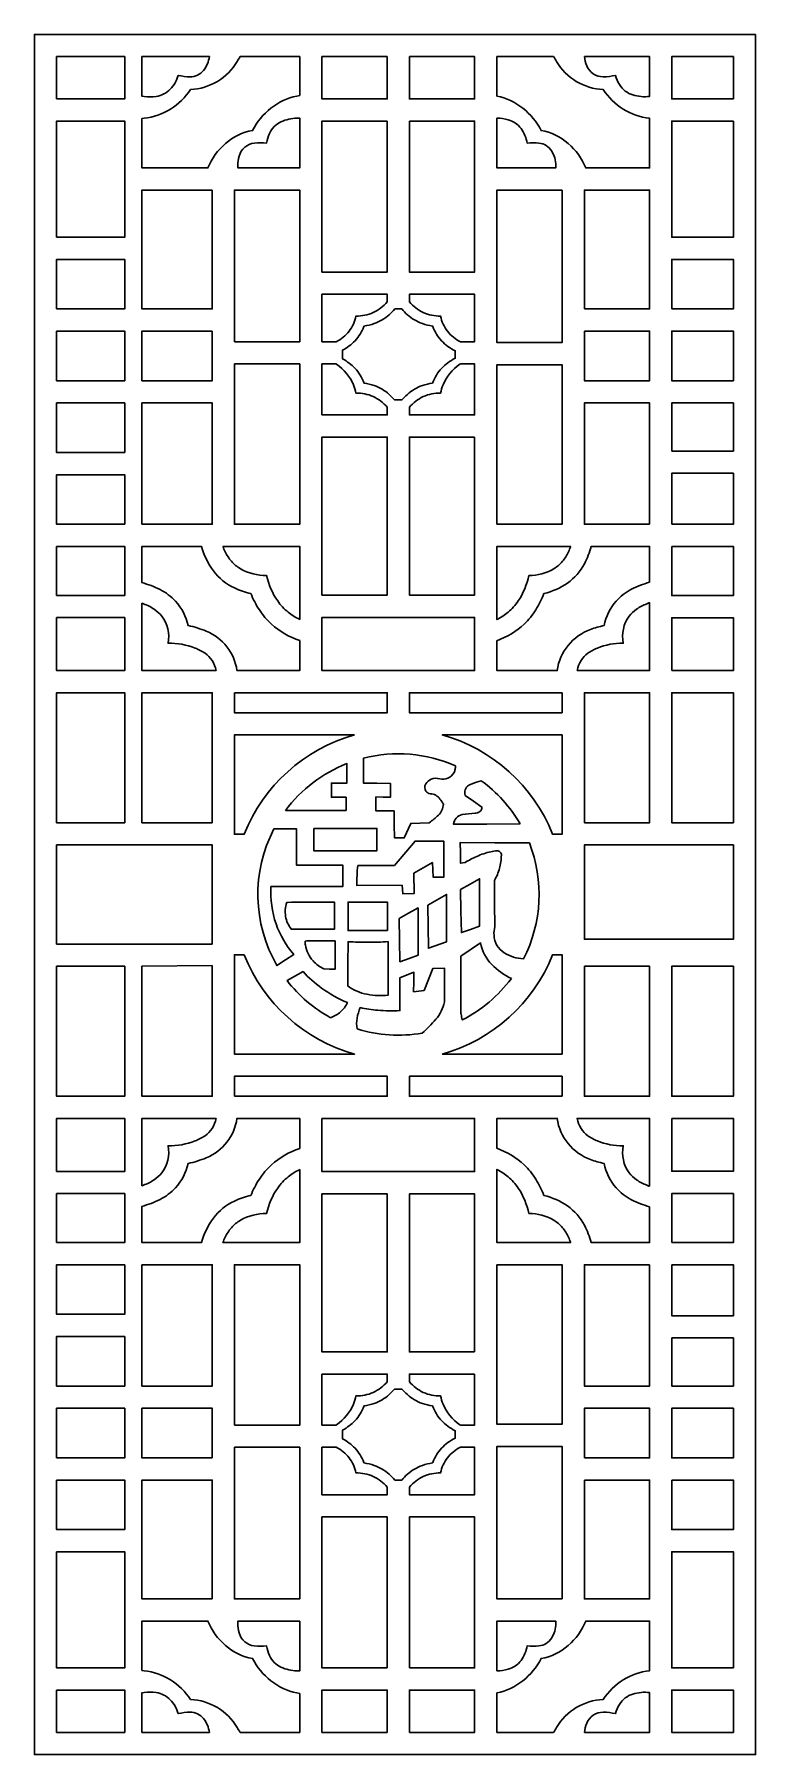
# Model space of a CAD drawing. Header units: centimetres. Extents: x 10.8 to 18.3, y -9 to 9.
import ezdxf

# ---------------------------------------------------------------- set-up
doc = ezdxf.new("R2010")
doc.units = ezdxf.units.CM
doc.header["$MEASUREMENT"] = 0
doc.layers.add('layer 1', color=7, linetype='Continuous')

msp = doc.modelspace()

# ---------------------------------------------------------------- linework, layer by layer
at = {"layer": 'layer 1', "color": 250, "lineweight": 30}
for points, knots in [([(18.30228, 9.00077), (18.30228, 9.00077), (10.76022, 9.00077), (10.76022, 9.00077), (10.76022, 9.00077), (10.76022, 9.00077), (10.76022, -9.0002), (10.76022, -9.0002), (10.76022, -9.0002), (10.76022, -9.0002), (18.30228, -9.0002), (18.30228, -9.0002), (18.30228, -9.0002), (18.30228, -9.0002), (18.30228, 9.00077), (18.30228, 9.00077)], [0, 0, 0, 0, 0.2, 0.2, 0.2, 0.2, 0.4, 0.4, 0.4, 0.4, 0.6, 0.6, 0.6, 0.6, 1, 1, 1, 1]), ([(10.99237, 8.32618), (10.99237, 8.32618), (10.99237, 8.76861), (10.99237, 8.76861), (10.99237, 8.76861), (10.99237, 8.76861), (11.70446, 8.76861), (11.70446, 8.76861), (11.70446, 8.76861), (11.70446, 8.76861), (11.70446, 8.32618), (11.70446, 8.32618), (11.70446, 8.32618), (11.70446, 8.32618), (10.99237, 8.32618), (10.99237, 8.32618)], [0, 0, 0, 0, 0.2, 0.2, 0.2, 0.2, 0.4, 0.4, 0.4, 0.4, 0.6, 0.6, 0.6, 0.6, 1, 1, 1, 1]), ([(13.50464, 8.35549), (13.50464, 8.35549), (13.53438, 8.36174), (13.53438, 8.36174), (13.53438, 8.36174), (13.53438, 8.36174), (13.53438, 8.76862), (13.53438, 8.76862), (13.53438, 8.76862), (13.53438, 8.76862), (12.91048, 8.76861), (12.91048, 8.76861), (12.91048, 8.76861), (12.90097, 8.75109), (12.89111, 8.73376), (12.88091, 8.71664), (12.88091, 8.71664), (12.77764, 8.54339), (12.59421, 8.43342), (12.39274, 8.42378), (12.39274, 8.42378), (12.33824, 8.34151), (12.26683, 8.27175), (12.18332, 8.21916), (12.18332, 8.21916), (12.09969, 8.16649), (12.00512, 8.13351), (11.90687, 8.12274), (11.90687, 8.12274), (11.90687, 8.12274), (11.88398, 8.12022), (11.88398, 8.12022), (11.88398, 8.12022), (11.88398, 8.12022), (11.88398, 7.60405), (11.88398, 7.60405), (11.88398, 7.60405), (11.88398, 7.60405), (12.57486, 7.60405), (12.57486, 7.60405), (12.57486, 7.60405), (12.6156, 7.7022), (12.67834, 7.78974), (12.75818, 7.85988), (12.75818, 7.85988), (12.83851, 7.93045), (12.93696, 7.97727), (13.04239, 7.99508), (13.04239, 7.99508), (13.0879, 8.08569), (13.15277, 8.16524), (13.23236, 8.22807), (13.23236, 8.22807), (13.31206, 8.29098), (13.40528, 8.3346), (13.50464, 8.35549)], [0, 0, 0, 0, 0.06666667, 0.06666667, 0.06666667, 0.06666667, 0.13333333, 0.13333333, 0.13333333, 0.13333333, 0.2, 0.2, 0.2, 0.2, 0.26666667, 0.26666667, 0.26666667, 0.26666667, 0.33333333, 0.33333333, 0.33333333, 0.33333333, 0.4, 0.4, 0.4, 0.4, 0.46666667, 0.46666667, 0.46666667, 0.46666667, 0.53333333, 0.53333333, 0.53333333, 0.53333333, 0.6, 0.6, 0.6, 0.6, 0.66666667, 0.66666667, 0.66666667, 0.66666667, 0.73333333, 0.73333333, 0.73333333, 0.73333333, 0.8, 0.8, 0.8, 0.8, 0.86666667, 0.86666667, 0.86666667, 0.86666667, 1, 1, 1, 1]), ([(12.58968, 8.76862), (12.58311, 8.71573), (12.56207, 8.66564), (12.52892, 8.62391), (12.52892, 8.62391), (12.49463, 8.58075), (12.4422, 8.55592), (12.38708, 8.55672), (12.38708, 8.55672), (12.34566, 8.55732), (12.30442, 8.56251), (12.26413, 8.57218), (12.26413, 8.57218), (12.24844, 8.51799), (12.21986, 8.46837), (12.18087, 8.4276), (12.18087, 8.4276), (12.14132, 8.38623), (12.08876, 8.35964), (12.032, 8.35225), (12.032, 8.35225), (11.99049, 8.34685), (11.94847, 8.34652), (11.90687, 8.35124), (11.90687, 8.35124), (11.90687, 8.35124), (11.88398, 8.35383), (11.88398, 8.35383), (11.88398, 8.35383), (11.88398, 8.35383), (11.88398, 8.76861), (11.88398, 8.76861), (11.88398, 8.76861), (11.88398, 8.76861), (12.58968, 8.76861), (12.58968, 8.76861)], [0, 0, 0, 0, 0.1, 0.1, 0.1, 0.1, 0.2, 0.2, 0.2, 0.2, 0.3, 0.3, 0.3, 0.3, 0.4, 0.4, 0.4, 0.4, 0.5, 0.5, 0.5, 0.5, 0.6, 0.6, 0.6, 0.6, 0.7, 0.7, 0.7, 0.7, 0.8, 0.8, 0.8, 0.8, 1, 1, 1, 1]), ([(14.44935, 8.76862), (14.44935, 8.76862), (13.76654, 8.76861), (13.76654, 8.76861), (13.76654, 8.76861), (13.76654, 8.76861), (13.76654, 8.32618), (13.76654, 8.32618), (13.76654, 8.32618), (13.76654, 8.32618), (14.44935, 8.32618), (14.44935, 8.32618), (14.44935, 8.32618), (14.44935, 8.32618), (14.44935, 8.76861), (14.44935, 8.76861)], [0, 0, 0, 0, 0.2, 0.2, 0.2, 0.2, 0.4, 0.4, 0.4, 0.4, 0.6, 0.6, 0.6, 0.6, 1, 1, 1, 1]), ([(14.68122, 8.76862), (14.68122, 8.76862), (14.6815, 8.32618), (14.6815, 8.32618), (14.6815, 8.32618), (14.6815, 8.32618), (15.36431, 8.32618), (15.36431, 8.32618), (15.36431, 8.32618), (15.36431, 8.32618), (15.36431, 8.76861), (15.36431, 8.76861), (15.36431, 8.76861), (15.36431, 8.76861), (14.68123, 8.76861), (14.68123, 8.76861)], [0, 0, 0, 0, 0.2, 0.2, 0.2, 0.2, 0.4, 0.4, 0.4, 0.4, 0.6, 0.6, 0.6, 0.6, 1, 1, 1, 1]), ([(16.19062, 8.76861), (16.20011, 8.75111), (16.20996, 8.73381), (16.22015, 8.71671), (16.22015, 8.71671), (16.32354, 8.54334), (16.50674, 8.43335), (16.70837, 8.42378), (16.70837, 8.42378), (16.76289, 8.34149), (16.83425, 8.27176), (16.91778, 8.21916), (16.91778, 8.21916), (17.00145, 8.16647), (17.09595, 8.13351), (17.19424, 8.12274), (17.19424, 8.12274), (17.19424, 8.12274), (17.19424, 7.60405), (17.19424, 7.60405), (17.19424, 7.60405), (17.19424, 7.60405), (16.52625, 7.60405), (16.52625, 7.60405), (16.52625, 7.60405), (16.48549, 7.70223), (16.4228, 7.78972), (16.34293, 7.85988), (16.34293, 7.85988), (16.26256, 7.93047), (16.16419, 7.97727), (16.05872, 7.99508), (16.05872, 7.99508), (16.01319, 8.08572), (15.94836, 8.16523), (15.86874, 8.22806), (15.86874, 8.22806), (15.78902, 8.29099), (15.69586, 8.3346), (15.59646, 8.35549), (15.59646, 8.35549), (15.59646, 8.35549), (15.59646, 8.76861), (15.59646, 8.76861), (15.59646, 8.76861), (15.59646, 8.76861), (16.19062, 8.76861), (16.19062, 8.76861)], [0, 0, 0, 0, 0.07692308, 0.07692308, 0.07692308, 0.07692308, 0.15384615, 0.15384615, 0.15384615, 0.15384615, 0.23076923, 0.23076923, 0.23076923, 0.23076923, 0.30769231, 0.30769231, 0.30769231, 0.30769231, 0.38461538, 0.38461538, 0.38461538, 0.38461538, 0.46153846, 0.46153846, 0.46153846, 0.46153846, 0.53846154, 0.53846154, 0.53846154, 0.53846154, 0.61538462, 0.61538462, 0.61538462, 0.61538462, 0.69230769, 0.69230769, 0.69230769, 0.69230769, 0.76923077, 0.76923077, 0.76923077, 0.76923077, 0.84615385, 0.84615385, 0.84615385, 0.84615385, 1, 1, 1, 1]), ([(16.51143, 8.76862), (16.51143, 8.76862), (17.19424, 8.76861), (17.19424, 8.76861), (17.19424, 8.76861), (17.19424, 8.76861), (17.19424, 8.35124), (17.19424, 8.35124), (17.19424, 8.35124), (17.13533, 8.34455), (17.07564, 8.34993), (17.01887, 8.36705), (17.01887, 8.36705), (16.96077, 8.38457), (16.91117, 8.42301), (16.87968, 8.47489), (16.87968, 8.47489), (16.86124, 8.5053), (16.84687, 8.53802), (16.83697, 8.57218), (16.83697, 8.57218), (16.79535, 8.56218), (16.75271, 8.55706), (16.70991, 8.55693), (16.70991, 8.55693), (16.63373, 8.55666), (16.56499, 8.60279), (16.53626, 8.67335), (16.53626, 8.67335), (16.52385, 8.70387), (16.5155, 8.73591), (16.51143, 8.76862)], [0, 0, 0, 0, 0.11111111, 0.11111111, 0.11111111, 0.11111111, 0.22222222, 0.22222222, 0.22222222, 0.22222222, 0.33333333, 0.33333333, 0.33333333, 0.33333333, 0.44444444, 0.44444444, 0.44444444, 0.44444444, 0.55555556, 0.55555556, 0.55555556, 0.55555556, 0.66666667, 0.66666667, 0.66666667, 0.66666667, 0.77777778, 0.77777778, 0.77777778, 0.77777778, 1, 1, 1, 1]), ([(18.07012, 8.76862), (18.07012, 8.76862), (17.42639, 8.76861), (17.42639, 8.76861), (17.42639, 8.76861), (17.42639, 8.76861), (17.42639, 8.32618), (17.42639, 8.32618), (17.42639, 8.32618), (17.42639, 8.32618), (18.07012, 8.32618), (18.07012, 8.32618), (18.07012, 8.32618), (18.07012, 8.32618), (18.07012, 8.76861), (18.07012, 8.76861)], [0, 0, 0, 0, 0.2, 0.2, 0.2, 0.2, 0.4, 0.4, 0.4, 0.4, 0.6, 0.6, 0.6, 0.6, 1, 1, 1, 1]), ([(13.50465, 8.12492), (13.44723, 8.1233), (13.39077, 8.11002), (13.33866, 8.08587), (13.33866, 8.08587), (13.28541, 8.06119), (13.24282, 8.01825), (13.21859, 7.9648), (13.21859, 7.9648), (13.2039, 7.9324), (13.19355, 7.89821), (13.1878, 7.8631), (13.1878, 7.8631), (13.14525, 7.86807), (13.10227, 7.86805), (13.05973, 7.86306), (13.05973, 7.86306), (12.98405, 7.85414), (12.92138, 7.80028), (12.90132, 7.72676), (12.90132, 7.72676), (12.89263, 7.69496), (12.88816, 7.66216), (12.88803, 7.6292), (12.88803, 7.6292), (12.88803, 7.6292), (12.88793, 7.60405), (12.88793, 7.60405), (12.88793, 7.60405), (12.88793, 7.60405), (13.53438, 7.60405), (13.53438, 7.60405), (13.53438, 7.60405), (13.53438, 7.60405), (13.53438, 8.12576), (13.53438, 8.12576), (13.53438, 8.12576), (13.53438, 8.12576), (13.50465, 8.12492), (13.50465, 8.12492)], [0, 0, 0, 0, 0.09090909, 0.09090909, 0.09090909, 0.09090909, 0.18181818, 0.18181818, 0.18181818, 0.18181818, 0.27272727, 0.27272727, 0.27272727, 0.27272727, 0.36363636, 0.36363636, 0.36363636, 0.36363636, 0.45454545, 0.45454545, 0.45454545, 0.45454545, 0.54545455, 0.54545455, 0.54545455, 0.54545455, 0.63636364, 0.63636364, 0.63636364, 0.63636364, 0.72727273, 0.72727273, 0.72727273, 0.72727273, 0.81818182, 0.81818182, 0.81818182, 0.81818182, 1, 1, 1, 1]), ([(15.59646, 8.12492), (15.59646, 8.12492), (15.59646, 7.60405), (15.59646, 7.60405), (15.59646, 7.60405), (15.59646, 7.60405), (16.21318, 7.60405), (16.21318, 7.60405), (16.21318, 7.60405), (16.21318, 7.60405), (16.21307, 7.6292), (16.21307, 7.6292), (16.21307, 7.6292), (16.21286, 7.68251), (16.19797, 7.73472), (16.17002, 7.78012), (16.17002, 7.78012), (16.1411, 7.82709), (16.09209, 7.85799), (16.03723, 7.86378), (16.03723, 7.86378), (15.99602, 7.86813), (15.95447, 7.8679), (15.91331, 7.8631), (15.91331, 7.8631), (15.90434, 7.91784), (15.8826, 7.96967), (15.84982, 8.01441), (15.84982, 8.01441), (15.81656, 8.05982), (15.76892, 8.0926), (15.71462, 8.1074), (15.71462, 8.1074), (15.67606, 8.11791), (15.6364, 8.1238), (15.59646, 8.12492)], [0, 0, 0, 0, 0.1, 0.1, 0.1, 0.1, 0.2, 0.2, 0.2, 0.2, 0.3, 0.3, 0.3, 0.3, 0.4, 0.4, 0.4, 0.4, 0.5, 0.5, 0.5, 0.5, 0.6, 0.6, 0.6, 0.6, 0.7, 0.7, 0.7, 0.7, 0.8, 0.8, 0.8, 0.8, 1, 1, 1, 1]), ([(10.99237, 6.87867), (10.99237, 6.87867), (10.99237, 8.09402), (10.99237, 8.09402), (10.99237, 8.09402), (10.99237, 8.09402), (11.70446, 8.09402), (11.70446, 8.09402), (11.70446, 8.09402), (11.70446, 8.09402), (11.70446, 6.87867), (11.70446, 6.87867), (11.70446, 6.87867), (11.70446, 6.87867), (10.99237, 6.87867), (10.99237, 6.87867)], [0, 0, 0, 0, 0.2, 0.2, 0.2, 0.2, 0.4, 0.4, 0.4, 0.4, 0.6, 0.6, 0.6, 0.6, 1, 1, 1, 1]), ([(14.44935, 8.09402), (14.44935, 8.09402), (14.44935, 6.51353), (14.44935, 6.51353), (14.44935, 6.51353), (14.44935, 6.51353), (13.76654, 6.51353), (13.76654, 6.51353), (13.76654, 6.51353), (13.76654, 6.51353), (13.76654, 8.09402), (13.76654, 8.09402), (13.76654, 8.09402), (13.76654, 8.09402), (14.44935, 8.09402), (14.44935, 8.09402)], [0, 0, 0, 0, 0.2, 0.2, 0.2, 0.2, 0.4, 0.4, 0.4, 0.4, 0.6, 0.6, 0.6, 0.6, 1, 1, 1, 1]), ([(14.6815, 8.09402), (14.6815, 8.09402), (15.36431, 8.09402), (15.36431, 8.09402), (15.36431, 8.09402), (15.36431, 8.09402), (15.36431, 6.51353), (15.36431, 6.51353), (15.36431, 6.51353), (15.36431, 6.51353), (14.6815, 6.51353), (14.6815, 6.51353), (14.6815, 6.51353), (14.6815, 6.51353), (14.6815, 8.09402), (14.6815, 8.09402)], [0, 0, 0, 0, 0.2, 0.2, 0.2, 0.2, 0.4, 0.4, 0.4, 0.4, 0.6, 0.6, 0.6, 0.6, 1, 1, 1, 1]), ([(18.07012, 8.09402), (18.07012, 8.09402), (17.42639, 8.09402), (17.42639, 8.09402), (17.42639, 8.09402), (17.42639, 8.09402), (17.42639, 6.87868), (17.42639, 6.87868), (17.42639, 6.87868), (17.42639, 6.87868), (18.07013, 6.87867), (18.07013, 6.87867), (18.07013, 6.87867), (18.07013, 6.87867), (18.07012, 8.09402), (18.07012, 8.09402)], [0, 0, 0, 0, 0.2, 0.2, 0.2, 0.2, 0.4, 0.4, 0.4, 0.4, 0.6, 0.6, 0.6, 0.6, 1, 1, 1, 1]), ([(12.61942, 7.37189), (12.61942, 7.37189), (12.61942, 6.12758), (12.61942, 6.12758), (12.61942, 6.12758), (12.61942, 6.12758), (11.88398, 6.12758), (11.88398, 6.12758), (11.88398, 6.12758), (11.88398, 6.12758), (11.88398, 7.37189), (11.88398, 7.37189), (11.88398, 7.37189), (11.88398, 7.37189), (12.61942, 7.37189), (12.61942, 7.37189)], [0, 0, 0, 0, 0.2, 0.2, 0.2, 0.2, 0.4, 0.4, 0.4, 0.4, 0.6, 0.6, 0.6, 0.6, 1, 1, 1, 1]), ([(12.85157, 5.78409), (12.85157, 5.78409), (12.85157, 7.37189), (12.85157, 7.37189), (12.85157, 7.37189), (12.85157, 7.37189), (13.53438, 7.37189), (13.53438, 7.37189), (13.53438, 7.37189), (13.53438, 7.37189), (13.53438, 5.78409), (13.53438, 5.78409), (13.53438, 5.78409), (13.53438, 5.78409), (12.85157, 5.78409), (12.85157, 5.78409)], [0, 0, 0, 0, 0.2, 0.2, 0.2, 0.2, 0.4, 0.4, 0.4, 0.4, 0.6, 0.6, 0.6, 0.6, 1, 1, 1, 1]), ([(16.27927, 7.37189), (16.27927, 7.37189), (16.27927, 5.77588), (16.27927, 5.77588), (16.27927, 5.77588), (16.27927, 5.77588), (15.59646, 5.77588), (15.59646, 5.77588), (15.59646, 5.77588), (15.59646, 5.77588), (15.59646, 7.37189), (15.59646, 7.37189), (15.59646, 7.37189), (15.59646, 7.37189), (16.27927, 7.37189), (16.27927, 7.37189)], [0, 0, 0, 0, 0.2, 0.2, 0.2, 0.2, 0.4, 0.4, 0.4, 0.4, 0.6, 0.6, 0.6, 0.6, 1, 1, 1, 1]), ([(16.51143, 6.12758), (16.51143, 6.12758), (16.51143, 7.37189), (16.51143, 7.37189), (16.51143, 7.37189), (16.51143, 7.37189), (17.19424, 7.37189), (17.19424, 7.37189), (17.19424, 7.37189), (17.19424, 7.37189), (17.19424, 6.12758), (17.19424, 6.12758), (17.19424, 6.12758), (17.19424, 6.12758), (16.51143, 6.12758), (16.51143, 6.12758)], [0, 0, 0, 0, 0.2, 0.2, 0.2, 0.2, 0.4, 0.4, 0.4, 0.4, 0.6, 0.6, 0.6, 0.6, 1, 1, 1, 1]), ([(10.99237, 6.12758), (10.99237, 6.12758), (10.99237, 6.64652), (10.99237, 6.64652), (10.99237, 6.64652), (10.99237, 6.64652), (11.70446, 6.64652), (11.70446, 6.64652), (11.70446, 6.64652), (11.70446, 6.64652), (11.70446, 6.12758), (11.70446, 6.12758), (11.70446, 6.12758), (11.70446, 6.12758), (10.99237, 6.12758), (10.99237, 6.12758)], [0, 0, 0, 0, 0.2, 0.2, 0.2, 0.2, 0.4, 0.4, 0.4, 0.4, 0.6, 0.6, 0.6, 0.6, 1, 1, 1, 1]), ([(17.42639, 6.12758), (17.42639, 6.12758), (17.42639, 6.64652), (17.42639, 6.64652), (17.42639, 6.64652), (17.42639, 6.64652), (18.07013, 6.64652), (18.07013, 6.64652), (18.07013, 6.64652), (18.07013, 6.64652), (18.07013, 6.12758), (18.07013, 6.12758), (18.07013, 6.12758), (18.07013, 6.12758), (17.42639, 6.12758), (17.42639, 6.12758)], [0, 0, 0, 0, 0.2, 0.2, 0.2, 0.2, 0.4, 0.4, 0.4, 0.4, 0.6, 0.6, 0.6, 0.6, 1, 1, 1, 1]), ([(13.76654, 5.7841), (13.76654, 5.7841), (13.91431, 5.78409), (13.91431, 5.78409), (13.91431, 5.78409), (13.96786, 5.80952), (14.01465, 5.84719), (14.05091, 5.89408), (14.05091, 5.89408), (14.08717, 5.94097), (14.11191, 5.99569), (14.12313, 6.05389), (14.12313, 6.05389), (14.18528, 6.05191), (14.24701, 6.06443), (14.30348, 6.09046), (14.30348, 6.09046), (14.35989, 6.11647), (14.40973, 6.1548), (14.44935, 6.20265), (14.44935, 6.20265), (14.44935, 6.20265), (14.44935, 6.28138), (14.44935, 6.28138), (14.44935, 6.28138), (14.44935, 6.28138), (13.76654, 6.28137), (13.76654, 6.28137), (13.76654, 6.28137), (13.76654, 6.28137), (13.76654, 5.7841), (13.76654, 5.7841)], [0, 0, 0, 0, 0.11111111, 0.11111111, 0.11111111, 0.11111111, 0.22222222, 0.22222222, 0.22222222, 0.22222222, 0.33333333, 0.33333333, 0.33333333, 0.33333333, 0.44444444, 0.44444444, 0.44444444, 0.44444444, 0.55555556, 0.55555556, 0.55555556, 0.55555556, 0.66666667, 0.66666667, 0.66666667, 0.66666667, 0.77777778, 0.77777778, 0.77777778, 0.77777778, 1, 1, 1, 1]), ([(14.92402, 5.35227), (14.88764, 5.34753), (14.85185, 5.33902), (14.81724, 5.32685), (14.81724, 5.32685), (14.75993, 5.30591), (14.70708, 5.2744), (14.66141, 5.23393), (14.66141, 5.23393), (14.64069, 5.2158), (14.62131, 5.19619), (14.60342, 5.17526), (14.60342, 5.17526), (14.60342, 5.17526), (14.52742, 5.17526), (14.52742, 5.17526), (14.52742, 5.17526), (14.50954, 5.19619), (14.49016, 5.2158), (14.46944, 5.23393), (14.46944, 5.23393), (14.42377, 5.2744), (14.37093, 5.30591), (14.31361, 5.32685), (14.31361, 5.32685), (14.279, 5.33902), (14.24321, 5.34754), (14.20683, 5.35227), (14.20683, 5.35227), (14.20683, 5.35227), (14.20513, 5.35679), (14.20513, 5.35679), (14.20513, 5.35679), (14.18448, 5.41195), (14.15331, 5.46255), (14.11331, 5.50578), (14.11331, 5.50578), (14.07579, 5.54541), (14.03208, 5.57866), (13.98388, 5.60426), (13.98388, 5.60426), (13.98388, 5.60426), (13.98388, 5.69675), (13.98388, 5.69675), (13.98388, 5.69675), (14.03209, 5.72234), (14.07579, 5.75559), (14.11332, 5.79522), (14.11332, 5.79522), (14.15331, 5.83846), (14.18449, 5.88906), (14.20513, 5.94422), (14.20513, 5.94422), (14.20513, 5.94422), (14.20683, 5.94874), (14.20683, 5.94874), (14.20683, 5.94874), (14.24321, 5.95347), (14.279, 5.96199), (14.31361, 5.97416), (14.31361, 5.97416), (14.37092, 5.9951), (14.42376, 6.02661), (14.46943, 6.06707), (14.46943, 6.06707), (14.49104, 6.08598), (14.51118, 6.10649), (14.52971, 6.12843), (14.52971, 6.12843), (14.52971, 6.12843), (14.60114, 6.12843), (14.60114, 6.12843), (14.60114, 6.12843), (14.61967, 6.1065), (14.6398, 6.08598), (14.66141, 6.06707), (14.66141, 6.06707), (14.70708, 6.0266), (14.75993, 5.99509), (14.81724, 5.97416), (14.81724, 5.97416), (14.85185, 5.96199), (14.88764, 5.95346), (14.92403, 5.94873), (14.92403, 5.94873), (14.92403, 5.94873), (14.92572, 5.94422), (14.92572, 5.94422), (14.92572, 5.94422), (14.94636, 5.88906), (14.97753, 5.83847), (15.01752, 5.79523), (15.01752, 5.79523), (15.05862, 5.75183), (15.1071, 5.7161), (15.16072, 5.68971), (15.16072, 5.68971), (15.16072, 5.68971), (15.16072, 5.6113), (15.16072, 5.6113), (15.16072, 5.6113), (15.1071, 5.58491), (15.05862, 5.54919), (15.01752, 5.50578), (15.01752, 5.50578), (14.97754, 5.46254), (14.94636, 5.41195), (14.92572, 5.35679), (14.92572, 5.35679), (14.92572, 5.35679), (14.92402, 5.35227), (14.92402, 5.35227)], [0, 0, 0, 0, 0.03448276, 0.03448276, 0.03448276, 0.03448276, 0.06896552, 0.06896552, 0.06896552, 0.06896552, 0.10344828, 0.10344828, 0.10344828, 0.10344828, 0.13793103, 0.13793103, 0.13793103, 0.13793103, 0.17241379, 0.17241379, 0.17241379, 0.17241379, 0.20689655, 0.20689655, 0.20689655, 0.20689655, 0.24137931, 0.24137931, 0.24137931, 0.24137931, 0.27586207, 0.27586207, 0.27586207, 0.27586207, 0.31034483, 0.31034483, 0.31034483, 0.31034483, 0.34482759, 0.34482759, 0.34482759, 0.34482759, 0.37931034, 0.37931034, 0.37931034, 0.37931034, 0.4137931, 0.4137931, 0.4137931, 0.4137931, 0.44827586, 0.44827586, 0.44827586, 0.44827586, 0.48275862, 0.48275862, 0.48275862, 0.48275862, 0.51724138, 0.51724138, 0.51724138, 0.51724138, 0.55172414, 0.55172414, 0.55172414, 0.55172414, 0.5862069, 0.5862069, 0.5862069, 0.5862069, 0.62068966, 0.62068966, 0.62068966, 0.62068966, 0.65517241, 0.65517241, 0.65517241, 0.65517241, 0.68965517, 0.68965517, 0.68965517, 0.68965517, 0.72413793, 0.72413793, 0.72413793, 0.72413793, 0.75862069, 0.75862069, 0.75862069, 0.75862069, 0.79310345, 0.79310345, 0.79310345, 0.79310345, 0.82758621, 0.82758621, 0.82758621, 0.82758621, 0.86206897, 0.86206897, 0.86206897, 0.86206897, 0.89655172, 0.89655172, 0.89655172, 0.89655172, 0.93103448, 0.93103448, 0.93103448, 0.93103448, 1, 1, 1, 1]), ([(15.21653, 5.78409), (15.163, 5.8095), (15.11619, 5.8472), (15.07993, 5.89408), (15.07993, 5.89408), (15.04368, 5.94095), (15.01894, 5.99571), (15.00771, 6.05389), (15.00771, 6.05389), (14.94558, 6.05191), (14.88382, 6.06444), (14.82737, 6.09047), (14.82737, 6.09047), (14.77097, 6.11647), (14.72111, 6.15482), (14.6815, 6.20265), (14.6815, 6.20265), (14.6815, 6.20265), (14.6815, 6.28138), (14.6815, 6.28138), (14.6815, 6.28138), (14.6815, 6.28138), (15.36431, 6.28138), (15.36431, 6.28138), (15.36431, 6.28138), (15.36431, 6.28138), (15.36431, 5.78409), (15.36431, 5.78409), (15.36431, 5.78409), (15.36431, 5.78409), (15.21653, 5.78409), (15.21653, 5.78409)], [0, 0, 0, 0, 0.11111111, 0.11111111, 0.11111111, 0.11111111, 0.22222222, 0.22222222, 0.22222222, 0.22222222, 0.33333333, 0.33333333, 0.33333333, 0.33333333, 0.44444444, 0.44444444, 0.44444444, 0.44444444, 0.55555556, 0.55555556, 0.55555556, 0.55555556, 0.66666667, 0.66666667, 0.66666667, 0.66666667, 0.77777778, 0.77777778, 0.77777778, 0.77777778, 1, 1, 1, 1]), ([(10.99237, 5.89543), (10.99237, 5.89543), (11.70446, 5.89543), (11.70446, 5.89543), (11.70446, 5.89543), (11.70446, 5.89543), (11.70446, 5.37649), (11.70446, 5.37649), (11.70446, 5.37649), (11.70446, 5.37649), (10.99237, 5.37649), (10.99237, 5.37649), (10.99237, 5.37649), (10.99237, 5.37649), (10.99237, 5.89543), (10.99237, 5.89543)], [0, 0, 0, 0, 0.2, 0.2, 0.2, 0.2, 0.4, 0.4, 0.4, 0.4, 0.6, 0.6, 0.6, 0.6, 1, 1, 1, 1]), ([(12.61942, 5.89543), (12.61942, 5.89543), (11.88398, 5.89543), (11.88398, 5.89543), (11.88398, 5.89543), (11.88398, 5.89543), (11.88398, 5.37649), (11.88398, 5.37649), (11.88398, 5.37649), (11.88398, 5.37649), (12.61942, 5.37649), (12.61942, 5.37649), (12.61942, 5.37649), (12.61942, 5.37649), (12.61942, 5.89543), (12.61942, 5.89543)], [0, 0, 0, 0, 0.2, 0.2, 0.2, 0.2, 0.4, 0.4, 0.4, 0.4, 0.6, 0.6, 0.6, 0.6, 1, 1, 1, 1]), ([(16.51143, 5.89543), (16.51143, 5.89543), (17.19424, 5.89543), (17.19424, 5.89543), (17.19424, 5.89543), (17.19424, 5.89543), (17.19424, 5.3765), (17.19424, 5.3765), (17.19424, 5.3765), (17.19424, 5.3765), (16.51143, 5.3765), (16.51143, 5.3765), (16.51143, 5.3765), (16.51143, 5.3765), (16.51143, 5.89543), (16.51143, 5.89543)], [0, 0, 0, 0, 0.2, 0.2, 0.2, 0.2, 0.4, 0.4, 0.4, 0.4, 0.6, 0.6, 0.6, 0.6, 1, 1, 1, 1]), ([(18.07013, 5.37649), (18.07013, 5.37649), (17.42639, 5.3765), (17.42639, 5.3765), (17.42639, 5.3765), (17.42639, 5.3765), (17.42639, 5.89543), (17.42639, 5.89543), (17.42639, 5.89543), (17.42639, 5.89543), (18.07013, 5.89543), (18.07013, 5.89543), (18.07013, 5.89543), (18.07013, 5.89543), (18.07013, 5.3765), (18.07013, 5.3765)], [0, 0, 0, 0, 0.2, 0.2, 0.2, 0.2, 0.4, 0.4, 0.4, 0.4, 0.6, 0.6, 0.6, 0.6, 1, 1, 1, 1]), ([(12.85157, 5.55194), (12.85157, 5.55194), (12.85157, 3.87432), (12.85157, 3.87432), (12.85157, 3.87432), (12.85157, 3.87432), (13.53438, 3.87432), (13.53438, 3.87432), (13.53438, 3.87432), (13.53438, 3.87432), (13.53438, 5.55194), (13.53438, 5.55194), (13.53438, 5.55194), (13.53438, 5.55194), (12.85157, 5.55194), (12.85157, 5.55194)], [0, 0, 0, 0, 0.2, 0.2, 0.2, 0.2, 0.4, 0.4, 0.4, 0.4, 0.6, 0.6, 0.6, 0.6, 1, 1, 1, 1]), ([(13.76654, 5.01963), (13.76654, 5.01963), (13.76654, 5.55194), (13.76654, 5.55194), (13.76654, 5.55194), (13.76654, 5.55194), (13.91431, 5.55194), (13.91431, 5.55194), (13.91431, 5.55194), (13.91625, 5.55102), (13.91812, 5.54995), (13.9199, 5.54875), (13.9199, 5.54875), (13.99881, 5.49526), (14.0605, 5.41993), (14.09742, 5.33204), (14.09742, 5.33204), (14.10889, 5.30469), (14.11752, 5.27623), (14.12313, 5.24711), (14.12313, 5.24711), (14.18527, 5.2491), (14.24703, 5.23657), (14.30348, 5.21055), (14.30348, 5.21055), (14.35988, 5.18454), (14.40974, 5.14619), (14.44935, 5.09836), (14.44935, 5.09836), (14.44935, 5.09836), (14.44935, 5.01963), (14.44935, 5.01963), (14.44935, 5.01963), (14.44935, 5.01963), (13.76654, 5.01963), (13.76654, 5.01963)], [0, 0, 0, 0, 0.1, 0.1, 0.1, 0.1, 0.2, 0.2, 0.2, 0.2, 0.3, 0.3, 0.3, 0.3, 0.4, 0.4, 0.4, 0.4, 0.5, 0.5, 0.5, 0.5, 0.6, 0.6, 0.6, 0.6, 0.7, 0.7, 0.7, 0.7, 0.8, 0.8, 0.8, 0.8, 1, 1, 1, 1]), ([(15.21653, 5.55194), (15.21459, 5.55102), (15.21272, 5.54995), (15.21095, 5.54875), (15.21095, 5.54875), (15.13201, 5.49523), (15.07035, 5.41997), (15.03343, 5.33204), (15.03343, 5.33204), (15.02195, 5.30469), (15.01333, 5.27624), (15.00771, 5.24711), (15.00771, 5.24711), (14.94556, 5.2491), (14.88383, 5.23658), (14.82737, 5.21055), (14.82737, 5.21055), (14.77095, 5.18453), (14.72112, 5.14621), (14.6815, 5.09836), (14.6815, 5.09836), (14.6815, 5.09836), (14.6815, 5.01963), (14.6815, 5.01963), (14.6815, 5.01963), (14.6815, 5.01963), (15.36431, 5.01963), (15.36431, 5.01963), (15.36431, 5.01963), (15.36431, 5.01963), (15.36431, 5.55194), (15.36431, 5.55194), (15.36431, 5.55194), (15.36431, 5.55194), (15.21653, 5.55194), (15.21653, 5.55194)], [0, 0, 0, 0, 0.1, 0.1, 0.1, 0.1, 0.2, 0.2, 0.2, 0.2, 0.3, 0.3, 0.3, 0.3, 0.4, 0.4, 0.4, 0.4, 0.5, 0.5, 0.5, 0.5, 0.6, 0.6, 0.6, 0.6, 0.7, 0.7, 0.7, 0.7, 0.8, 0.8, 0.8, 0.8, 1, 1, 1, 1]), ([(15.59646, 3.87432), (15.59646, 3.87432), (16.27927, 3.87432), (16.27927, 3.87432), (16.27927, 3.87432), (16.27927, 3.87432), (16.27927, 5.54373), (16.27927, 5.54373), (16.27927, 5.54373), (16.27927, 5.54373), (15.59646, 5.54373), (15.59646, 5.54373), (15.59646, 5.54373), (15.59646, 5.54373), (15.59646, 3.87432), (15.59646, 3.87432)], [0, 0, 0, 0, 0.2, 0.2, 0.2, 0.2, 0.4, 0.4, 0.4, 0.4, 0.6, 0.6, 0.6, 0.6, 1, 1, 1, 1]), ([(11.70446, 4.62541), (11.70446, 4.62541), (11.70446, 5.14435), (11.70446, 5.14435), (11.70446, 5.14435), (11.70446, 5.14435), (10.99237, 5.14435), (10.99237, 5.14435), (10.99237, 5.14435), (10.99237, 5.14435), (10.99237, 4.62541), (10.99237, 4.62541), (10.99237, 4.62541), (10.99237, 4.62541), (11.70446, 4.62541), (11.70446, 4.62541)], [0, 0, 0, 0, 0.2, 0.2, 0.2, 0.2, 0.4, 0.4, 0.4, 0.4, 0.6, 0.6, 0.6, 0.6, 1, 1, 1, 1]), ([(11.88398, 3.87432), (11.88398, 3.87432), (11.88398, 5.14435), (11.88398, 5.14435), (11.88398, 5.14435), (11.88398, 5.14435), (12.61942, 5.14435), (12.61942, 5.14435), (12.61942, 5.14435), (12.61942, 5.14435), (12.61942, 3.87432), (12.61942, 3.87432), (12.61942, 3.87432), (12.61942, 3.87432), (11.88398, 3.87432), (11.88398, 3.87432)], [0, 0, 0, 0, 0.2, 0.2, 0.2, 0.2, 0.4, 0.4, 0.4, 0.4, 0.6, 0.6, 0.6, 0.6, 1, 1, 1, 1]), ([(17.19424, 3.87432), (17.19424, 3.87432), (17.19424, 5.14435), (17.19424, 5.14435), (17.19424, 5.14435), (17.19424, 5.14435), (16.51143, 5.14435), (16.51143, 5.14435), (16.51143, 5.14435), (16.51143, 5.14435), (16.51143, 3.87432), (16.51143, 3.87432), (16.51143, 3.87432), (16.51143, 3.87432), (17.19424, 3.87432), (17.19424, 3.87432)], [0, 0, 0, 0, 0.2, 0.2, 0.2, 0.2, 0.4, 0.4, 0.4, 0.4, 0.6, 0.6, 0.6, 0.6, 1, 1, 1, 1]), ([(17.42639, 4.64023), (17.42639, 4.64023), (17.42639, 5.14435), (17.42639, 5.14435), (17.42639, 5.14435), (17.42639, 5.14435), (18.07012, 5.14435), (18.07012, 5.14435), (18.07012, 5.14435), (18.07012, 5.14435), (18.07012, 4.64023), (18.07012, 4.64023), (18.07012, 4.64023), (18.07012, 4.64023), (17.42639, 4.64023), (17.42639, 4.64023)], [0, 0, 0, 0, 0.2, 0.2, 0.2, 0.2, 0.4, 0.4, 0.4, 0.4, 0.6, 0.6, 0.6, 0.6, 1, 1, 1, 1]), ([(13.76654, 3.13272), (13.76654, 3.13272), (13.76654, 4.78747), (13.76654, 4.78747), (13.76654, 4.78747), (13.76654, 4.78747), (14.44935, 4.78747), (14.44935, 4.78747), (14.44935, 4.78747), (14.44935, 4.78747), (14.44935, 3.13272), (14.44935, 3.13272), (14.44935, 3.13272), (14.44935, 3.13272), (13.76654, 3.13272), (13.76654, 3.13272)], [0, 0, 0, 0, 0.2, 0.2, 0.2, 0.2, 0.4, 0.4, 0.4, 0.4, 0.6, 0.6, 0.6, 0.6, 1, 1, 1, 1]), ([(15.36431, 4.78747), (15.36431, 4.78747), (15.36431, 3.13272), (15.36431, 3.13272), (15.36431, 3.13272), (15.36431, 3.13272), (14.6815, 3.13272), (14.6815, 3.13272), (14.6815, 3.13272), (14.6815, 3.13272), (14.6815, 4.78747), (14.6815, 4.78747), (14.6815, 4.78747), (14.6815, 4.78747), (15.36431, 4.78747), (15.36431, 4.78747)], [0, 0, 0, 0, 0.2, 0.2, 0.2, 0.2, 0.4, 0.4, 0.4, 0.4, 0.6, 0.6, 0.6, 0.6, 1, 1, 1, 1]), ([(11.70446, 3.87432), (11.70446, 3.87432), (11.70446, 4.39325), (11.70446, 4.39325), (11.70446, 4.39325), (11.70446, 4.39325), (10.99237, 4.39325), (10.99237, 4.39325), (10.99237, 4.39325), (10.99237, 4.39325), (10.99237, 3.87432), (10.99237, 3.87432), (10.99237, 3.87432), (10.99237, 3.87432), (11.70446, 3.87432), (11.70446, 3.87432)], [0, 0, 0, 0, 0.2, 0.2, 0.2, 0.2, 0.4, 0.4, 0.4, 0.4, 0.6, 0.6, 0.6, 0.6, 1, 1, 1, 1]), ([(17.42639, 3.87432), (17.42639, 3.87432), (18.07013, 3.87432), (18.07013, 3.87432), (18.07013, 3.87432), (18.07013, 3.87432), (18.07013, 4.40809), (18.07013, 4.40809), (18.07013, 4.40809), (18.07013, 4.40809), (17.42639, 4.40809), (17.42639, 4.40809), (17.42639, 4.40809), (17.42639, 4.40809), (17.42639, 3.87432), (17.42639, 3.87432)], [0, 0, 0, 0, 0.2, 0.2, 0.2, 0.2, 0.4, 0.4, 0.4, 0.4, 0.6, 0.6, 0.6, 0.6, 1, 1, 1, 1]), ([(10.99237, 3.64216), (10.99237, 3.64216), (11.70446, 3.64216), (11.70446, 3.64216), (11.70446, 3.64216), (11.70446, 3.64216), (11.70446, 3.12957), (11.70446, 3.12957), (11.70446, 3.12957), (11.70446, 3.12957), (10.99237, 3.12957), (10.99237, 3.12957), (10.99237, 3.12957), (10.99237, 3.12957), (10.99237, 3.64216), (10.99237, 3.64216)], [0, 0, 0, 0, 0.2, 0.2, 0.2, 0.2, 0.4, 0.4, 0.4, 0.4, 0.6, 0.6, 0.6, 0.6, 1, 1, 1, 1]), ([(12.87824, 2.34368), (12.85198, 2.52808), (12.73028, 2.68473), (12.55802, 2.75557), (12.55802, 2.75557), (12.49627, 2.78098), (12.43235, 2.80071), (12.36703, 2.81455), (12.36703, 2.81455), (12.34653, 2.90928), (12.30148, 2.9969), (12.23634, 3.06867), (12.23634, 3.06867), (12.18991, 3.11881), (12.13491, 3.16023), (12.07389, 3.191), (12.07389, 3.191), (12.0132, 3.22159), (11.94958, 3.24596), (11.88398, 3.26373), (11.88398, 3.26373), (11.88398, 3.26373), (11.88398, 3.64216), (11.88398, 3.64216), (11.88398, 3.64216), (11.88398, 3.64216), (12.50751, 3.64216), (12.50751, 3.64216), (12.50751, 3.64216), (12.5331, 3.55016), (12.57553, 3.46373), (12.63267, 3.38722), (12.63267, 3.38722), (12.69019, 3.3102), (12.76579, 3.24859), (12.85284, 3.20781), (12.85284, 3.20781), (12.90733, 3.18229), (12.96449, 3.16292), (13.02328, 3.15007), (13.02328, 3.15007), (13.04744, 3.08983), (13.0775, 3.03213), (13.11301, 2.9778), (13.11301, 2.9778), (13.14857, 2.92339), (13.19077, 2.87364), (13.23866, 2.82968), (13.23866, 2.82968), (13.32482, 2.75303), (13.42531, 2.6943), (13.53438, 2.65685), (13.53438, 2.65685), (13.53438, 2.65685), (13.53438, 2.34367), (13.53438, 2.34367), (13.53438, 2.34367), (13.53438, 2.34367), (12.87824, 2.34368), (12.87824, 2.34368)], [0, 0, 0, 0, 0.0625, 0.0625, 0.0625, 0.0625, 0.125, 0.125, 0.125, 0.125, 0.1875, 0.1875, 0.1875, 0.1875, 0.25, 0.25, 0.25, 0.25, 0.3125, 0.3125, 0.3125, 0.3125, 0.375, 0.375, 0.375, 0.375, 0.4375, 0.4375, 0.4375, 0.4375, 0.5, 0.5, 0.5, 0.5, 0.5625, 0.5625, 0.5625, 0.5625, 0.625, 0.625, 0.625, 0.625, 0.6875, 0.6875, 0.6875, 0.6875, 0.75, 0.75, 0.75, 0.75, 0.8125, 0.8125, 0.8125, 0.8125, 0.875, 0.875, 0.875, 0.875, 1, 1, 1, 1]), ([(12.73119, 3.64216), (12.73119, 3.64216), (13.53438, 3.64216), (13.53438, 3.64216), (13.53438, 3.64216), (13.53438, 3.64216), (13.53438, 2.87905), (13.53438, 2.87905), (13.53438, 2.87905), (13.49158, 2.89954), (13.45118, 2.92472), (13.41393, 2.95411), (13.41393, 2.95411), (13.37201, 2.98803), (13.3351, 3.02772), (13.30432, 3.07199), (13.30432, 3.07199), (13.24854, 3.15207), (13.20904, 3.24237), (13.18807, 3.33768), (13.18807, 3.33768), (13.09241, 3.33727), (12.99826, 3.36192), (12.91506, 3.40915), (12.91506, 3.40915), (12.87906, 3.42969), (12.84681, 3.45619), (12.81968, 3.48751), (12.81968, 3.48751), (12.79442, 3.51721), (12.77298, 3.54997), (12.75588, 3.58501), (12.75588, 3.58501), (12.7467, 3.60364), (12.73847, 3.62272), (12.73119, 3.64216)], [0, 0, 0, 0, 0.1, 0.1, 0.1, 0.1, 0.2, 0.2, 0.2, 0.2, 0.3, 0.3, 0.3, 0.3, 0.4, 0.4, 0.4, 0.4, 0.5, 0.5, 0.5, 0.5, 0.6, 0.6, 0.6, 0.6, 0.7, 0.7, 0.7, 0.7, 0.8, 0.8, 0.8, 0.8, 1, 1, 1, 1]), ([(17.19424, 3.26753), (17.12834, 3.24989), (17.06454, 3.22522), (17.00392, 3.19392), (17.00392, 3.19392), (16.94296, 3.16245), (16.88836, 3.11999), (16.84283, 3.06867), (16.84283, 3.06867), (16.78018, 2.99596), (16.73709, 2.90853), (16.71761, 2.81455), (16.71761, 2.81455), (16.66984, 2.80399), (16.6228, 2.79044), (16.57673, 2.77396), (16.57673, 2.77396), (16.38917, 2.70684), (16.25465, 2.54108), (16.2278, 2.34368), (16.2278, 2.34368), (16.2278, 2.34368), (15.59646, 2.34368), (15.59646, 2.34368), (15.59646, 2.34368), (15.59646, 2.34368), (15.59646, 2.6559), (15.59646, 2.6559), (15.59646, 2.6559), (15.70273, 2.69358), (15.80008, 2.75272), (15.88248, 2.82968), (15.88248, 2.82968), (15.92881, 2.87406), (15.9694, 2.92405), (16.00335, 2.97849), (16.00335, 2.97849), (16.03724, 3.03284), (16.06586, 3.09029), (16.08884, 3.15007), (16.08884, 3.15007), (16.17719, 3.17022), (16.26074, 3.2074), (16.33484, 3.25956), (16.33484, 3.25956), (16.40929, 3.31196), (16.47019, 3.38127), (16.51258, 3.46184), (16.51258, 3.46184), (16.54271, 3.51914), (16.56634, 3.57961), (16.58301, 3.64216), (16.58301, 3.64216), (16.58301, 3.64216), (17.19424, 3.64216), (17.19424, 3.64216), (17.19424, 3.64216), (17.19424, 3.64216), (17.19424, 3.26753), (17.19424, 3.26753)], [0, 0, 0, 0, 0.0625, 0.0625, 0.0625, 0.0625, 0.125, 0.125, 0.125, 0.125, 0.1875, 0.1875, 0.1875, 0.1875, 0.25, 0.25, 0.25, 0.25, 0.3125, 0.3125, 0.3125, 0.3125, 0.375, 0.375, 0.375, 0.375, 0.4375, 0.4375, 0.4375, 0.4375, 0.5, 0.5, 0.5, 0.5, 0.5625, 0.5625, 0.5625, 0.5625, 0.625, 0.625, 0.625, 0.625, 0.6875, 0.6875, 0.6875, 0.6875, 0.75, 0.75, 0.75, 0.75, 0.8125, 0.8125, 0.8125, 0.8125, 0.875, 0.875, 0.875, 0.875, 1, 1, 1, 1]), ([(16.36871, 3.64216), (16.36175, 3.62274), (16.35385, 3.60367), (16.34505, 3.58502), (16.34505, 3.58502), (16.32877, 3.55013), (16.30824, 3.51738), (16.28392, 3.48752), (16.28392, 3.48752), (16.25818, 3.45635), (16.22725, 3.42983), (16.19252, 3.40914), (16.19252, 3.40914), (16.11347, 3.36198), (16.023, 3.33727), (15.93094, 3.33768), (15.93094, 3.33768), (15.91119, 3.2428), (15.87336, 3.15258), (15.81956, 3.07198), (15.81956, 3.07198), (15.79031, 3.02793), (15.75495, 2.98825), (15.71456, 2.95414), (15.71456, 2.95414), (15.67828, 2.9242), (15.63864, 2.89855), (15.59646, 2.87773), (15.59646, 2.87773), (15.59646, 2.87773), (15.59646, 3.64216), (15.59646, 3.64216), (15.59646, 3.64216), (15.59646, 3.64216), (16.36871, 3.64216), (16.36871, 3.64216)], [0, 0, 0, 0, 0.1, 0.1, 0.1, 0.1, 0.2, 0.2, 0.2, 0.2, 0.3, 0.3, 0.3, 0.3, 0.4, 0.4, 0.4, 0.4, 0.5, 0.5, 0.5, 0.5, 0.6, 0.6, 0.6, 0.6, 0.7, 0.7, 0.7, 0.7, 0.8, 0.8, 0.8, 0.8, 1, 1, 1, 1]), ([(17.42639, 3.64216), (17.42639, 3.64216), (17.42639, 3.12917), (17.42639, 3.12917), (17.42639, 3.12917), (17.42639, 3.12917), (18.07013, 3.12917), (18.07013, 3.12917), (18.07013, 3.12917), (18.07013, 3.12917), (18.07013, 3.64216), (18.07013, 3.64216), (18.07013, 3.64216), (18.07013, 3.64216), (17.42639, 3.64216), (17.42639, 3.64216)], [0, 0, 0, 0, 0.2, 0.2, 0.2, 0.2, 0.4, 0.4, 0.4, 0.4, 0.6, 0.6, 0.6, 0.6, 1, 1, 1, 1]), ([(10.99237, 2.89741), (10.99237, 2.89741), (11.70446, 2.89741), (11.70446, 2.89741), (11.70446, 2.89741), (11.70446, 2.89741), (11.70446, 2.34367), (11.70446, 2.34367), (11.70446, 2.34367), (11.70446, 2.34367), (10.99237, 2.34367), (10.99237, 2.34367), (10.99237, 2.34367), (10.99237, 2.34367), (10.99237, 2.89741), (10.99237, 2.89741)], [0, 0, 0, 0, 0.2, 0.2, 0.2, 0.2, 0.4, 0.4, 0.4, 0.4, 0.6, 0.6, 0.6, 0.6, 1, 1, 1, 1]), ([(12.6614, 2.34367), (12.65301, 2.38101), (12.63835, 2.41665), (12.61805, 2.44909), (12.61805, 2.44909), (12.59903, 2.47886), (12.57425, 2.5045), (12.54516, 2.52452), (12.54516, 2.52452), (12.51248, 2.54717), (12.47713, 2.56569), (12.43991, 2.57966), (12.43991, 2.57966), (12.34998, 2.61421), (12.25435, 2.6314), (12.15803, 2.6303), (12.15803, 2.6303), (12.17795, 2.72982), (12.15414, 2.83303), (12.09256, 2.91371), (12.09256, 2.91371), (12.07014, 2.94191), (12.0433, 2.96627), (12.01304, 2.98583), (12.01304, 2.98583), (11.97798, 3.00875), (11.94047, 3.02767), (11.90118, 3.04223), (11.90118, 3.04223), (11.89548, 3.0444), (11.88975, 3.0465), (11.88398, 3.04853), (11.88398, 3.04853), (11.88398, 3.04853), (11.88398, 2.34368), (11.88398, 2.34368), (11.88398, 2.34368), (11.88398, 2.34368), (12.6614, 2.34367), (12.6614, 2.34367)], [0, 0, 0, 0, 0.09090909, 0.09090909, 0.09090909, 0.09090909, 0.18181818, 0.18181818, 0.18181818, 0.18181818, 0.27272727, 0.27272727, 0.27272727, 0.27272727, 0.36363636, 0.36363636, 0.36363636, 0.36363636, 0.45454545, 0.45454545, 0.45454545, 0.45454545, 0.54545455, 0.54545455, 0.54545455, 0.54545455, 0.63636364, 0.63636364, 0.63636364, 0.63636364, 0.72727273, 0.72727273, 0.72727273, 0.72727273, 0.81818182, 0.81818182, 0.81818182, 0.81818182, 1, 1, 1, 1]), ([(14.6815, 2.90057), (14.6815, 2.90057), (15.36431, 2.90057), (15.36431, 2.90057), (15.36431, 2.90057), (15.36431, 2.90057), (15.36431, 2.34368), (15.36431, 2.34368), (15.36431, 2.34368), (15.36431, 2.34368), (13.76654, 2.34368), (13.76654, 2.34368), (13.76654, 2.34368), (13.76654, 2.34368), (13.76654, 2.90057), (13.76654, 2.90057), (13.76654, 2.90057), (13.76654, 2.90057), (14.6815, 2.90057), (14.6815, 2.90057)], [0, 0, 0, 0, 0.16666667, 0.16666667, 0.16666667, 0.16666667, 0.33333333, 0.33333333, 0.33333333, 0.33333333, 0.5, 0.5, 0.5, 0.5, 0.66666667, 0.66666667, 0.66666667, 0.66666667, 1, 1, 1, 1]), ([(16.43557, 2.34367), (16.44357, 2.38084), (16.4576, 2.41646), (16.4771, 2.44909), (16.4771, 2.44909), (16.49517, 2.4786), (16.51892, 2.50425), (16.54695, 2.52453), (16.54695, 2.52453), (16.57812, 2.54708), (16.61202, 2.56562), (16.64782, 2.57969), (16.64782, 2.57969), (16.73364, 2.61409), (16.82542, 2.63129), (16.91786, 2.6303), (16.91786, 2.6303), (16.89822, 2.72936), (16.92101, 2.83218), (16.98059, 2.91371), (16.98059, 2.91371), (17.00191, 2.94171), (17.02765, 2.96607), (17.05677, 2.98583), (17.05677, 2.98583), (17.09022, 3.00865), (17.12617, 3.02757), (17.16392, 3.04221), (17.16392, 3.04221), (17.17395, 3.04618), (17.18405, 3.04994), (17.19423, 3.05347), (17.19423, 3.05347), (17.19423, 3.05347), (17.19424, 2.34368), (17.19424, 2.34368), (17.19424, 2.34368), (17.19424, 2.34368), (16.43557, 2.34368), (16.43557, 2.34368)], [0, 0, 0, 0, 0.09090909, 0.09090909, 0.09090909, 0.09090909, 0.18181818, 0.18181818, 0.18181818, 0.18181818, 0.27272727, 0.27272727, 0.27272727, 0.27272727, 0.36363636, 0.36363636, 0.36363636, 0.36363636, 0.45454545, 0.45454545, 0.45454545, 0.45454545, 0.54545455, 0.54545455, 0.54545455, 0.54545455, 0.63636364, 0.63636364, 0.63636364, 0.63636364, 0.72727273, 0.72727273, 0.72727273, 0.72727273, 0.81818182, 0.81818182, 0.81818182, 0.81818182, 1, 1, 1, 1]), ([(17.42639, 2.34367), (17.42639, 2.34367), (18.07012, 2.34368), (18.07012, 2.34368), (18.07012, 2.34368), (18.07012, 2.34368), (18.07013, 2.89702), (18.07013, 2.89702), (18.07013, 2.89702), (18.07013, 2.89702), (17.42639, 2.89702), (17.42639, 2.89702), (17.42639, 2.89702), (17.42639, 2.89702), (17.42639, 2.34367), (17.42639, 2.34367)], [0, 0, 0, 0, 0.2, 0.2, 0.2, 0.2, 0.4, 0.4, 0.4, 0.4, 0.6, 0.6, 0.6, 0.6, 1, 1, 1, 1]), ([(10.99237, 0.75045), (10.99237, 0.75045), (10.99237, 2.11152), (10.99237, 2.11152), (10.99237, 2.11152), (10.99237, 2.11152), (11.70446, 2.11152), (11.70446, 2.11152), (11.70446, 2.11152), (11.70446, 2.11152), (11.70446, 0.75045), (11.70446, 0.75045), (11.70446, 0.75045), (11.70446, 0.75045), (10.99237, 0.75045), (10.99237, 0.75045)], [0, 0, 0, 0, 0.2, 0.2, 0.2, 0.2, 0.4, 0.4, 0.4, 0.4, 0.6, 0.6, 0.6, 0.6, 1, 1, 1, 1]), ([(12.61942, 0.75045), (12.61942, 0.75045), (11.88398, 0.75045), (11.88398, 0.75045), (11.88398, 0.75045), (11.88398, 0.75045), (11.88398, 2.11152), (11.88398, 2.11152), (11.88398, 2.11152), (11.88398, 2.11152), (12.61942, 2.11152), (12.61942, 2.11152), (12.61942, 2.11152), (12.61942, 2.11152), (12.61942, 0.75045), (12.61942, 0.75045)], [0, 0, 0, 0, 0.2, 0.2, 0.2, 0.2, 0.4, 0.4, 0.4, 0.4, 0.6, 0.6, 0.6, 0.6, 1, 1, 1, 1]), ([(12.85157, 2.11152), (12.85157, 2.11152), (12.85157, 1.90194), (12.85157, 1.90194), (12.85157, 1.90194), (12.85157, 1.90194), (14.44935, 1.90194), (14.44935, 1.90194), (14.44935, 1.90194), (14.44935, 1.90194), (14.44935, 2.11152), (14.44935, 2.11152), (14.44935, 2.11152), (14.44935, 2.11152), (12.85157, 2.11152), (12.85157, 2.11152)], [0, 0, 0, 0, 0.2, 0.2, 0.2, 0.2, 0.4, 0.4, 0.4, 0.4, 0.6, 0.6, 0.6, 0.6, 1, 1, 1, 1]), ([(16.27927, 2.11152), (16.27927, 2.11152), (14.6815, 2.11152), (14.6815, 2.11152), (14.6815, 2.11152), (14.6815, 2.11152), (14.6815, 1.90194), (14.6815, 1.90194), (14.6815, 1.90194), (14.6815, 1.90194), (16.27927, 1.90194), (16.27927, 1.90194), (16.27927, 1.90194), (16.27927, 1.90194), (16.27927, 2.11152), (16.27927, 2.11152)], [0, 0, 0, 0, 0.2, 0.2, 0.2, 0.2, 0.4, 0.4, 0.4, 0.4, 0.6, 0.6, 0.6, 0.6, 1, 1, 1, 1]), ([(16.51143, 0.75045), (16.51143, 0.75045), (16.51143, 2.11152), (16.51143, 2.11152), (16.51143, 2.11152), (16.51143, 2.11152), (17.19424, 2.11152), (17.19424, 2.11152), (17.19424, 2.11152), (17.19424, 2.11152), (17.19424, 0.75045), (17.19424, 0.75045), (17.19424, 0.75045), (17.19424, 0.75045), (16.51143, 0.75045), (16.51143, 0.75045)], [0, 0, 0, 0, 0.2, 0.2, 0.2, 0.2, 0.4, 0.4, 0.4, 0.4, 0.6, 0.6, 0.6, 0.6, 1, 1, 1, 1]), ([(18.07012, 0.75045), (18.07012, 0.75045), (18.07012, 2.11152), (18.07012, 2.11152), (18.07012, 2.11152), (18.07012, 2.11152), (17.42639, 2.11152), (17.42639, 2.11152), (17.42639, 2.11152), (17.42639, 2.11152), (17.42639, 0.75045), (17.42639, 0.75045), (17.42639, 0.75045), (17.42639, 0.75045), (18.07012, 0.75045), (18.07012, 0.75045)], [0, 0, 0, 0, 0.2, 0.2, 0.2, 0.2, 0.4, 0.4, 0.4, 0.4, 0.6, 0.6, 0.6, 0.6, 1, 1, 1, 1]), ([(14.10782, 1.66979), (14.10782, 1.66979), (12.85157, 1.66979), (12.85157, 1.66979), (12.85157, 1.66979), (12.85157, 1.66979), (12.85157, 0.63081), (12.85157, 0.63081), (12.85157, 0.63081), (12.85157, 0.63081), (12.95426, 0.63081), (12.95426, 0.63081), (12.95426, 0.63081), (13.15498, 1.13836), (13.58215, 1.5229), (14.10782, 1.66979)], [0, 0, 0, 0, 0.2, 0.2, 0.2, 0.2, 0.4, 0.4, 0.4, 0.4, 0.6, 0.6, 0.6, 0.6, 1, 1, 1, 1]), ([(16.27927, 1.66979), (16.27927, 1.66979), (16.27927, 0.63081), (16.27927, 0.63081), (16.27927, 0.63081), (16.27927, 0.63081), (16.17938, 0.63081), (16.17938, 0.63081), (16.17938, 0.63081), (15.97837, 1.13861), (15.55186, 1.52297), (15.02582, 1.66979), (15.02582, 1.66979), (15.02582, 1.66979), (16.27927, 1.66979), (16.27927, 1.66979)], [0, 0, 0, 0, 0.2, 0.2, 0.2, 0.2, 0.4, 0.4, 0.4, 0.4, 0.6, 0.6, 0.6, 0.6, 1, 1, 1, 1]), ([(15.16269, 1.34626), (15.16304, 1.3343), (15.16215, 1.32234), (15.16005, 1.31056), (15.16005, 1.31056), (15.15793, 1.29875), (15.154, 1.28733), (15.1484, 1.27671), (15.1484, 1.27671), (15.1192, 1.22331), (15.05734, 1.19662), (14.99843, 1.21192), (14.99843, 1.21192), (14.96909, 1.21955), (14.93811, 1.21777), (14.90983, 1.20683), (14.90983, 1.20683), (14.88576, 1.19711), (14.8656, 1.17969), (14.85252, 1.15727), (14.85252, 1.15727), (14.83876, 1.13368), (14.83948, 1.10438), (14.85441, 1.08152), (14.85441, 1.08152), (14.86454, 1.066), (14.88144, 1.05621), (14.89995, 1.05516), (14.89995, 1.05516), (14.94059, 1.05285), (14.97802, 1.03224), (15.00172, 0.99915), (15.00172, 0.99915), (15.01447, 0.98135), (15.02642, 0.963), (15.03755, 0.94415), (15.03755, 0.94415), (15.03399, 0.9013), (15.01529, 0.86109), (14.98483, 0.83073), (14.98483, 0.83073), (14.95523, 0.80124), (14.92285, 0.77466), (14.88814, 0.75138), (14.88814, 0.75138), (14.88814, 0.75138), (14.79176, 0.74777), (14.79176, 0.74777), (14.79176, 0.74777), (14.79176, 0.74777), (14.69536, 0.74415), (14.69536, 0.74415), (14.69536, 0.74415), (14.69536, 0.74415), (14.62789, 0.59233), (14.62789, 0.59233), (14.62789, 0.59233), (14.62789, 0.59233), (14.57728, 0.59233), (14.57728, 0.59233), (14.57728, 0.59233), (14.57728, 0.59233), (14.52667, 0.59233), (14.52667, 0.59233), (14.52667, 0.59233), (14.52667, 0.59233), (14.52427, 0.7333), (14.52427, 0.7333), (14.52427, 0.7333), (14.52427, 0.7333), (14.52186, 0.87428), (14.52186, 0.87428), (14.52186, 0.87428), (14.52186, 0.87428), (14.42667, 0.87428), (14.42667, 0.87428), (14.42667, 0.87428), (14.42667, 0.87428), (14.33148, 0.87428), (14.33148, 0.87428), (14.33148, 0.87428), (14.33148, 0.87428), (14.33148, 0.94778), (14.33148, 0.94778), (14.33148, 0.94778), (14.33148, 0.94778), (14.33148, 1.02127), (14.33148, 1.02127), (14.33148, 1.02127), (14.33148, 1.02127), (14.4086, 1.02007), (14.4086, 1.02007), (14.4086, 1.02007), (14.4086, 1.02007), (14.4857, 1.01887), (14.4857, 1.01887), (14.4857, 1.01887), (14.4857, 1.01887), (14.48451, 1.09116), (14.48451, 1.09116), (14.48451, 1.09116), (14.48451, 1.09116), (14.4833, 1.16346), (14.4833, 1.16346), (14.4833, 1.16346), (14.4833, 1.16346), (14.34232, 1.16466), (14.34232, 1.16466), (14.34232, 1.16466), (14.34232, 1.16466), (14.20135, 1.16586), (14.20135, 1.16586), (14.20135, 1.16586), (14.20135, 1.16586), (14.20135, 1.29601), (14.20135, 1.29601), (14.20135, 1.29601), (14.20135, 1.29601), (14.20135, 1.42617), (14.20135, 1.42617), (14.20135, 1.42617), (14.5216, 1.50829), (14.86037, 1.48008), (15.16269, 1.34626)], [0, 0, 0, 0, 0.03125, 0.03125, 0.03125, 0.03125, 0.0625, 0.0625, 0.0625, 0.0625, 0.09375, 0.09375, 0.09375, 0.09375, 0.125, 0.125, 0.125, 0.125, 0.15625, 0.15625, 0.15625, 0.15625, 0.1875, 0.1875, 0.1875, 0.1875, 0.21875, 0.21875, 0.21875, 0.21875, 0.25, 0.25, 0.25, 0.25, 0.28125, 0.28125, 0.28125, 0.28125, 0.3125, 0.3125, 0.3125, 0.3125, 0.34375, 0.34375, 0.34375, 0.34375, 0.375, 0.375, 0.375, 0.375, 0.40625, 0.40625, 0.40625, 0.40625, 0.4375, 0.4375, 0.4375, 0.4375, 0.46875, 0.46875, 0.46875, 0.46875, 0.5, 0.5, 0.5, 0.5, 0.53125, 0.53125, 0.53125, 0.53125, 0.5625, 0.5625, 0.5625, 0.5625, 0.59375, 0.59375, 0.59375, 0.59375, 0.625, 0.625, 0.625, 0.625, 0.65625, 0.65625, 0.65625, 0.65625, 0.6875, 0.6875, 0.6875, 0.6875, 0.71875, 0.71875, 0.71875, 0.71875, 0.75, 0.75, 0.75, 0.75, 0.78125, 0.78125, 0.78125, 0.78125, 0.8125, 0.8125, 0.8125, 0.8125, 0.84375, 0.84375, 0.84375, 0.84375, 0.875, 0.875, 0.875, 0.875, 0.90625, 0.90625, 0.90625, 0.90625, 0.9375, 0.9375, 0.9375, 0.9375, 1, 1, 1, 1]), ([(13.38615, 0.87935), (13.55006, 1.09951), (13.7724, 1.2695), (14.02781, 1.37003), (14.02781, 1.37003), (14.02781, 1.37003), (14.02781, 1.16569), (14.02781, 1.16569), (14.02781, 1.16569), (14.02781, 1.16569), (13.86573, 1.16569), (13.86573, 1.16569), (13.86573, 1.16569), (13.86573, 1.16569), (13.86573, 1.01711), (13.86573, 1.01711), (13.86573, 1.01711), (13.86573, 1.01711), (14.01971, 1.01711), (14.01971, 1.01711), (14.01971, 1.01711), (14.01971, 1.01711), (14.01971, 0.87935), (14.01971, 0.87935), (14.01971, 0.87935), (14.01971, 0.87935), (13.38615, 0.87935), (13.38615, 0.87935)], [0, 0, 0, 0, 0.125, 0.125, 0.125, 0.125, 0.25, 0.25, 0.25, 0.25, 0.375, 0.375, 0.375, 0.375, 0.5, 0.5, 0.5, 0.5, 0.625, 0.625, 0.625, 0.625, 0.75, 0.75, 0.75, 0.75, 1, 1, 1, 1]), ([(15.83927, 0.74027), (15.83927, 0.74027), (15.49147, 0.73768), (15.49147, 0.73768), (15.49147, 0.73768), (15.49147, 0.73768), (15.14366, 0.73508), (15.14366, 0.73508), (15.14366, 0.73508), (15.14781, 0.78496), (15.18457, 0.82607), (15.23366, 0.83584), (15.23366, 0.83584), (15.27791, 0.84462), (15.32287, 0.84943), (15.36799, 0.85021), (15.36799, 0.85021), (15.38607, 0.85052), (15.40354, 0.85672), (15.41777, 0.86788), (15.41777, 0.86788), (15.43238, 0.87935), (15.44086, 0.89689), (15.44076, 0.91546), (15.44076, 0.91546), (15.44076, 0.91546), (15.35322, 0.97647), (15.35322, 0.97647), (15.35322, 0.97647), (15.35322, 0.97647), (15.26568, 1.03748), (15.26568, 1.03748), (15.26568, 1.03748), (15.26103, 1.05668), (15.26097, 1.07672), (15.26551, 1.09595), (15.26551, 1.09595), (15.27019, 1.11579), (15.28316, 1.13269), (15.30112, 1.14233), (15.30112, 1.14233), (15.31317, 1.14881), (15.32555, 1.15465), (15.33821, 1.15982), (15.33821, 1.15982), (15.36902, 1.17246), (15.40079, 1.18264), (15.4332, 1.1903), (15.4332, 1.1903), (15.5983, 1.07011), (15.73661, 0.9168), (15.83927, 0.74027)], [0, 0, 0, 0, 0.07142857, 0.07142857, 0.07142857, 0.07142857, 0.14285714, 0.14285714, 0.14285714, 0.14285714, 0.21428571, 0.21428571, 0.21428571, 0.21428571, 0.28571429, 0.28571429, 0.28571429, 0.28571429, 0.35714286, 0.35714286, 0.35714286, 0.35714286, 0.42857143, 0.42857143, 0.42857143, 0.42857143, 0.5, 0.5, 0.5, 0.5, 0.57142857, 0.57142857, 0.57142857, 0.57142857, 0.64285714, 0.64285714, 0.64285714, 0.64285714, 0.71428571, 0.71428571, 0.71428571, 0.71428571, 0.78571429, 0.78571429, 0.78571429, 0.78571429, 0.85714286, 0.85714286, 0.85714286, 0.85714286, 1, 1, 1, 1]), ([(13.23215, 0.0834), (13.22677, -0.04915), (13.24535, -0.18155), (13.28704, -0.30749), (13.28704, -0.30749), (13.3291, -0.42396), (13.39184, -0.53186), (13.47226, -0.62604), (13.47226, -0.62604), (13.47226, -0.62604), (13.38452, -0.68494), (13.38452, -0.68494), (13.38452, -0.68494), (13.38452, -0.68494), (13.29678, -0.74385), (13.29678, -0.74385), (13.29678, -0.74385), (13.04211, -0.30373), (13.03034, 0.23652), (13.26513, 0.68755), (13.26513, 0.68755), (13.26513, 0.68755), (13.50106, 0.68755), (13.50106, 0.68755), (13.50106, 0.68755), (13.50106, 0.68755), (13.50106, 0.30858), (13.50106, 0.30858), (13.50106, 0.30858), (13.50106, 0.30858), (13.984, 0.30858), (13.984, 0.30858), (13.984, 0.30858), (13.984, 0.30858), (13.984, 0.0834), (13.984, 0.0834), (13.984, 0.0834), (13.984, 0.0834), (13.23215, 0.0834), (13.23215, 0.0834)], [0, 0, 0, 0, 0.09090909, 0.09090909, 0.09090909, 0.09090909, 0.18181818, 0.18181818, 0.18181818, 0.18181818, 0.27272727, 0.27272727, 0.27272727, 0.27272727, 0.36363636, 0.36363636, 0.36363636, 0.36363636, 0.45454545, 0.45454545, 0.45454545, 0.45454545, 0.54545455, 0.54545455, 0.54545455, 0.54545455, 0.63636364, 0.63636364, 0.63636364, 0.63636364, 0.72727273, 0.72727273, 0.72727273, 0.72727273, 0.81818182, 0.81818182, 0.81818182, 0.81818182, 1, 1, 1, 1]), ([(13.68096, 0.69163), (13.68096, 0.69163), (14.34286, 0.69163), (14.34286, 0.69163), (14.34286, 0.69163), (14.34286, 0.69163), (14.34286, 0.45818), (14.34286, 0.45818), (14.34286, 0.45818), (14.34286, 0.45818), (13.68096, 0.45818), (13.68096, 0.45818), (13.68096, 0.45818), (13.68096, 0.45818), (13.68096, 0.69163), (13.68096, 0.69163)], [0, 0, 0, 0, 0.2, 0.2, 0.2, 0.2, 0.4, 0.4, 0.4, 0.4, 0.6, 0.6, 0.6, 0.6, 1, 1, 1, 1]), ([(14.1423, 0.30491), (14.1423, 0.30491), (14.52564, 0.30304), (14.52564, 0.30304), (14.52564, 0.30304), (14.52564, 0.30304), (14.74116, 0.55861), (14.74116, 0.55861), (14.74116, 0.55861), (14.74116, 0.55861), (14.89087, 0.55861), (14.89087, 0.55861), (14.89087, 0.55861), (14.89087, 0.55861), (15.04059, 0.55861), (15.04059, 0.55861), (15.04059, 0.55861), (15.04059, 0.55861), (15.04059, 0.36979), (15.04059, 0.36979), (15.04059, 0.36979), (15.04059, 0.36979), (15.04059, 0.18097), (15.04059, 0.18097), (15.04059, 0.18097), (15.04059, 0.18097), (14.98624, 0.18097), (14.98624, 0.18097), (14.98624, 0.18097), (14.98624, 0.18097), (14.93188, 0.18097), (14.93188, 0.18097), (14.93188, 0.18097), (14.93188, 0.18097), (14.92234, 0.33355), (14.92234, 0.33355), (14.92234, 0.33355), (14.92234, 0.33355), (14.72971, 0.22484), (14.72971, 0.22484), (14.72971, 0.22484), (14.72971, 0.22484), (14.73162, 0.00932), (14.73162, 0.00932), (14.73162, 0.00932), (14.73162, 0.00932), (14.61146, 0.00742), (14.61146, 0.00742), (14.61146, 0.00742), (14.61146, 0.00742), (14.6086, 0.05224), (14.6086, 0.05224), (14.6086, 0.05224), (14.6086, 0.05224), (14.60574, 0.09706), (14.60574, 0.09706), (14.60574, 0.09706), (14.60574, 0.09706), (14.13085, 0.09516), (14.13085, 0.09516), (14.13085, 0.09516), (14.13216, 0.13015), (14.1333, 0.16515), (14.13427, 0.20016), (14.13427, 0.20016), (14.13523, 0.23518), (14.13791, 0.27015), (14.1423, 0.30491)], [0, 0, 0, 0, 0.05555556, 0.05555556, 0.05555556, 0.05555556, 0.11111111, 0.11111111, 0.11111111, 0.11111111, 0.16666667, 0.16666667, 0.16666667, 0.16666667, 0.22222222, 0.22222222, 0.22222222, 0.22222222, 0.27777778, 0.27777778, 0.27777778, 0.27777778, 0.33333333, 0.33333333, 0.33333333, 0.33333333, 0.38888889, 0.38888889, 0.38888889, 0.38888889, 0.44444444, 0.44444444, 0.44444444, 0.44444444, 0.5, 0.5, 0.5, 0.5, 0.55555556, 0.55555556, 0.55555556, 0.55555556, 0.61111111, 0.61111111, 0.61111111, 0.61111111, 0.66666667, 0.66666667, 0.66666667, 0.66666667, 0.72222222, 0.72222222, 0.72222222, 0.72222222, 0.77777778, 0.77777778, 0.77777778, 0.77777778, 0.83333333, 0.83333333, 0.83333333, 0.83333333, 0.88888889, 0.88888889, 0.88888889, 0.88888889, 1, 1, 1, 1]), ([(15.9365, 0.53946), (16.09072, 0.14541), (16.06853, -0.29616), (15.87585, -0.67289), (15.87585, -0.67289), (15.80397, -0.67023), (15.73402, -0.64873), (15.67304, -0.61058), (15.67304, -0.61058), (15.6094, -0.57078), (15.56958, -0.50198), (15.56669, -0.42698), (15.56669, -0.42698), (15.56552, -0.39631), (15.56844, -0.36561), (15.57537, -0.3357), (15.57537, -0.3357), (15.57537, -0.3357), (15.57312, -0.09464), (15.57312, -0.09464), (15.57312, -0.09464), (15.57312, -0.09464), (15.57087, 0.14643), (15.57087, 0.14643), (15.57087, 0.14643), (15.59455, 0.18633), (15.61247, 0.22937), (15.62412, 0.27428), (15.62412, 0.27428), (15.63574, 0.31911), (15.64243, 0.36506), (15.64406, 0.41133), (15.64406, 0.41133), (15.64449, 0.42353), (15.6398, 0.43534), (15.63113, 0.44392), (15.63113, 0.44392), (15.62246, 0.4525), (15.61067, 0.45708), (15.59848, 0.45653), (15.59848, 0.45653), (15.57707, 0.4556), (15.55577, 0.45285), (15.53482, 0.44833), (15.53482, 0.44833), (15.4838, 0.43651), (15.43402, 0.41992), (15.38612, 0.39876), (15.38612, 0.39876), (15.34429, 0.38028), (15.30366, 0.35922), (15.26447, 0.33568), (15.26447, 0.33568), (15.26447, 0.33568), (15.2412, 0.33113), (15.2412, 0.33113), (15.2412, 0.33113), (15.2412, 0.33113), (15.21794, 0.32658), (15.21794, 0.32658), (15.21794, 0.32658), (15.21794, 0.32658), (15.21528, 0.43534), (15.21528, 0.43534), (15.21528, 0.43534), (15.21528, 0.43534), (15.21263, 0.5441), (15.21263, 0.5441), (15.21263, 0.5441), (15.21263, 0.5441), (15.57457, 0.54178), (15.57457, 0.54178), (15.57457, 0.54178), (15.57457, 0.54178), (15.9365, 0.53946), (15.9365, 0.53946)], [0, 0, 0, 0, 0.05, 0.05, 0.05, 0.05, 0.1, 0.1, 0.1, 0.1, 0.15, 0.15, 0.15, 0.15, 0.2, 0.2, 0.2, 0.2, 0.25, 0.25, 0.25, 0.25, 0.3, 0.3, 0.3, 0.3, 0.35, 0.35, 0.35, 0.35, 0.4, 0.4, 0.4, 0.4, 0.45, 0.45, 0.45, 0.45, 0.5, 0.5, 0.5, 0.5, 0.55, 0.55, 0.55, 0.55, 0.6, 0.6, 0.6, 0.6, 0.65, 0.65, 0.65, 0.65, 0.7, 0.7, 0.7, 0.7, 0.75, 0.75, 0.75, 0.75, 0.8, 0.8, 0.8, 0.8, 0.85, 0.85, 0.85, 0.85, 0.9, 0.9, 0.9, 0.9, 1, 1, 1, 1]), ([(12.61942, -0.51772), (12.61942, -0.51772), (12.61942, 0.51829), (12.61942, 0.51829), (12.61942, 0.51829), (12.61942, 0.51829), (10.99237, 0.51829), (10.99237, 0.51829), (10.99237, 0.51829), (10.99237, 0.51829), (10.99237, -0.51771), (10.99237, -0.51771), (10.99237, -0.51771), (10.99237, -0.51771), (12.61942, -0.51772), (12.61942, -0.51772)], [0, 0, 0, 0, 0.2, 0.2, 0.2, 0.2, 0.4, 0.4, 0.4, 0.4, 0.6, 0.6, 0.6, 0.6, 1, 1, 1, 1]), ([(18.07012, 0.51829), (18.07012, 0.51829), (16.51143, 0.51829), (16.51143, 0.51829), (16.51143, 0.51829), (16.51143, 0.51829), (16.51143, -0.46742), (16.51143, -0.46742), (16.51143, -0.46742), (16.51143, -0.46742), (18.07012, -0.46742), (18.07012, -0.46742), (18.07012, -0.46742), (18.07012, -0.46742), (18.07012, 0.51829), (18.07012, 0.51829)], [0, 0, 0, 0, 0.2, 0.2, 0.2, 0.2, 0.4, 0.4, 0.4, 0.4, 0.6, 0.6, 0.6, 0.6, 1, 1, 1, 1]), ([(14.8733, -0.11053), (14.8733, -0.11053), (14.97226, -0.05433), (14.97226, -0.05433), (14.97226, -0.05433), (14.97226, -0.05433), (15.07121, 0.00186), (15.07121, 0.00186), (15.07121, 0.00186), (15.07121, 0.00186), (15.07121, -0.24614), (15.07121, -0.24614), (15.07121, -0.24614), (15.07121, -0.24614), (15.07121, -0.49413), (15.07121, -0.49413), (15.07121, -0.49413), (15.07121, -0.49413), (14.88063, -0.56255), (14.88063, -0.56255), (14.88063, -0.56255), (14.88063, -0.56255), (14.8733, -0.11053), (14.8733, -0.11053)], [0, 0, 0, 0, 0.14285714, 0.14285714, 0.14285714, 0.14285714, 0.28571429, 0.28571429, 0.28571429, 0.28571429, 0.42857143, 0.42857143, 0.42857143, 0.42857143, 0.57142857, 0.57142857, 0.57142857, 0.57142857, 0.71428571, 0.71428571, 0.71428571, 0.71428571, 1, 1, 1, 1]), ([(15.21781, 0.05318), (15.21781, 0.05318), (15.31677, 0.10937), (15.31677, 0.10937), (15.31677, 0.10937), (15.31677, 0.10937), (15.41572, 0.16556), (15.41572, 0.16556), (15.41572, 0.16556), (15.41572, 0.16556), (15.41572, -0.08244), (15.41572, -0.08244), (15.41572, -0.08244), (15.41572, -0.08244), (15.41572, -0.33043), (15.41572, -0.33043), (15.41572, -0.33043), (15.41572, -0.33043), (15.32043, -0.36464), (15.32043, -0.36464), (15.32043, -0.36464), (15.32043, -0.36464), (15.22515, -0.39884), (15.22515, -0.39884), (15.22515, -0.39884), (15.22515, -0.39884), (15.22148, -0.17284), (15.22148, -0.17284), (15.22148, -0.17284), (15.22148, -0.17284), (15.21781, 0.05318), (15.21781, 0.05318)], [0, 0, 0, 0, 0.11111111, 0.11111111, 0.11111111, 0.11111111, 0.22222222, 0.22222222, 0.22222222, 0.22222222, 0.33333333, 0.33333333, 0.33333333, 0.33333333, 0.44444444, 0.44444444, 0.44444444, 0.44444444, 0.55555556, 0.55555556, 0.55555556, 0.55555556, 0.66666667, 0.66666667, 0.66666667, 0.66666667, 0.77777778, 0.77777778, 0.77777778, 0.77777778, 1, 1, 1, 1]), ([(13.44724, -0.08125), (13.44724, -0.08125), (13.89801, -0.07934), (13.89801, -0.07934), (13.89801, -0.07934), (13.89801, -0.07934), (13.89801, -0.22103), (13.89801, -0.22103), (13.89801, -0.22103), (13.89801, -0.22103), (13.89801, -0.36273), (13.89801, -0.36273), (13.89801, -0.36273), (13.89801, -0.36273), (13.67167, -0.36178), (13.67167, -0.36178), (13.67167, -0.36178), (13.67167, -0.36178), (13.44533, -0.36083), (13.44533, -0.36083), (13.44533, -0.36083), (13.41528, -0.32234), (13.3953, -0.27694), (13.38719, -0.22878), (13.38719, -0.22878), (13.37908, -0.18059), (13.38339, -0.13111), (13.39969, -0.08505), (13.39969, -0.08505), (13.39969, -0.08505), (13.44724, -0.08125), (13.44724, -0.08125)], [0, 0, 0, 0, 0.11111111, 0.11111111, 0.11111111, 0.11111111, 0.22222222, 0.22222222, 0.22222222, 0.22222222, 0.33333333, 0.33333333, 0.33333333, 0.33333333, 0.44444444, 0.44444444, 0.44444444, 0.44444444, 0.55555556, 0.55555556, 0.55555556, 0.55555556, 0.66666667, 0.66666667, 0.66666667, 0.66666667, 0.77777778, 0.77777778, 0.77777778, 0.77777778, 1, 1, 1, 1]), ([(14.45172, -0.37786), (14.45172, -0.37786), (14.04092, -0.37786), (14.04092, -0.37786), (14.04092, -0.37786), (14.04092, -0.37786), (14.04092, -0.07882), (14.04092, -0.07882), (14.04092, -0.07882), (14.04092, -0.07882), (14.45172, -0.07882), (14.45172, -0.07882), (14.45172, -0.07882), (14.45172, -0.07882), (14.45172, -0.37786), (14.45172, -0.37786)], [0, 0, 0, 0, 0.2, 0.2, 0.2, 0.2, 0.4, 0.4, 0.4, 0.4, 0.6, 0.6, 0.6, 0.6, 1, 1, 1, 1]), ([(14.57522, -0.25224), (14.57522, -0.25224), (14.67418, -0.19605), (14.67418, -0.19605), (14.67418, -0.19605), (14.67418, -0.19605), (14.77313, -0.13985), (14.77313, -0.13985), (14.77313, -0.13985), (14.77313, -0.13985), (14.77313, -0.38785), (14.77313, -0.38785), (14.77313, -0.38785), (14.77313, -0.38785), (14.77313, -0.63584), (14.77313, -0.63584), (14.77313, -0.63584), (14.77313, -0.63584), (14.67784, -0.67005), (14.67784, -0.67005), (14.67784, -0.67005), (14.67784, -0.67005), (14.58255, -0.70426), (14.58255, -0.70426), (14.58255, -0.70426), (14.58255, -0.70426), (14.57888, -0.47825), (14.57888, -0.47825), (14.57888, -0.47825), (14.57888, -0.47825), (14.57522, -0.25224), (14.57522, -0.25224)], [0, 0, 0, 0, 0.11111111, 0.11111111, 0.11111111, 0.11111111, 0.22222222, 0.22222222, 0.22222222, 0.22222222, 0.33333333, 0.33333333, 0.33333333, 0.33333333, 0.44444444, 0.44444444, 0.44444444, 0.44444444, 0.55555556, 0.55555556, 0.55555556, 0.55555556, 0.66666667, 0.66666667, 0.66666667, 0.66666667, 0.77777778, 0.77777778, 0.77777778, 0.77777778, 1, 1, 1, 1]), ([(13.61052, -0.48592), (13.61052, -0.48592), (13.90432, -0.48591), (13.90432, -0.48591), (13.90432, -0.48591), (13.90432, -0.48591), (13.90432, -0.63401), (13.90432, -0.63401), (13.90432, -0.63401), (13.90432, -0.63401), (13.90432, -0.78211), (13.90432, -0.78211), (13.90432, -0.78211), (13.90432, -0.78211), (13.8458, -0.77972), (13.8458, -0.77972), (13.8458, -0.77972), (13.8458, -0.77972), (13.78728, -0.77734), (13.78728, -0.77734), (13.78728, -0.77734), (13.74405, -0.75768), (13.70539, -0.7292), (13.67382, -0.69373), (13.67382, -0.69373), (13.63244, -0.64724), (13.60474, -0.59017), (13.5938, -0.52891), (13.5938, -0.52891), (13.59273, -0.5222), (13.59197, -0.51544), (13.59156, -0.50865), (13.59156, -0.50865), (13.59114, -0.50185), (13.59149, -0.49503), (13.59261, -0.48831), (13.59261, -0.48831), (13.59261, -0.48831), (13.61052, -0.48591), (13.61052, -0.48591)], [0, 0, 0, 0, 0.09090909, 0.09090909, 0.09090909, 0.09090909, 0.18181818, 0.18181818, 0.18181818, 0.18181818, 0.27272727, 0.27272727, 0.27272727, 0.27272727, 0.36363636, 0.36363636, 0.36363636, 0.36363636, 0.45454545, 0.45454545, 0.45454545, 0.45454545, 0.54545455, 0.54545455, 0.54545455, 0.54545455, 0.63636364, 0.63636364, 0.63636364, 0.63636364, 0.72727273, 0.72727273, 0.72727273, 0.72727273, 0.81818182, 0.81818182, 0.81818182, 0.81818182, 1, 1, 1, 1]), ([(14.4585, -0.49284), (14.45892, -0.58609), (14.45923, -0.67933), (14.45943, -0.77258), (14.45943, -0.77258), (14.45963, -0.86581), (14.45994, -0.95906), (14.46036, -1.05229), (14.46036, -1.05229), (14.3869, -1.06118), (14.31248, -1.0585), (14.23985, -1.04436), (14.23985, -1.04436), (14.16681, -1.03013), (14.09772, -1.00017), (14.03741, -0.95659), (14.03741, -0.95659), (14.03741, -0.95659), (14.03896, -0.72506), (14.03896, -0.72506), (14.03896, -0.72506), (14.03896, -0.72506), (14.0405, -0.49352), (14.0405, -0.49352), (14.0405, -0.49352), (14.11013, -0.49705), (14.17981, -0.49924), (14.24952, -0.50009), (14.24952, -0.50009), (14.31926, -0.50094), (14.38899, -0.49852), (14.4585, -0.49284)], [0, 0, 0, 0, 0.11111111, 0.11111111, 0.11111111, 0.11111111, 0.22222222, 0.22222222, 0.22222222, 0.22222222, 0.33333333, 0.33333333, 0.33333333, 0.33333333, 0.44444444, 0.44444444, 0.44444444, 0.44444444, 0.55555556, 0.55555556, 0.55555556, 0.55555556, 0.66666667, 0.66666667, 0.66666667, 0.66666667, 0.77777778, 0.77777778, 0.77777778, 0.77777778, 1, 1, 1, 1]), ([(15.74791, -0.87822), (15.61232, -1.06052), (15.43628, -1.209), (15.23375, -1.31194), (15.23375, -1.31194), (15.23022, -1.29166), (15.2264, -1.27143), (15.22229, -1.25127), (15.22229, -1.25127), (15.2216, -1.2479), (15.22064, -1.24461), (15.21941, -1.2414), (15.21941, -1.2414), (15.21941, -1.2414), (15.21941, -0.944), (15.21941, -0.944), (15.21941, -0.944), (15.21941, -0.944), (15.21941, -0.64661), (15.21941, -0.64661), (15.21941, -0.64661), (15.21941, -0.64661), (15.42668, -0.50693), (15.42668, -0.50693), (15.42668, -0.50693), (15.44205, -0.59162), (15.48232, -0.66977), (15.54241, -0.73141), (15.54241, -0.73141), (15.60164, -0.79218), (15.67121, -0.84188), (15.74791, -0.87822)], [0, 0, 0, 0, 0.11111111, 0.11111111, 0.11111111, 0.11111111, 0.22222222, 0.22222222, 0.22222222, 0.22222222, 0.33333333, 0.33333333, 0.33333333, 0.33333333, 0.44444444, 0.44444444, 0.44444444, 0.44444444, 0.55555556, 0.55555556, 0.55555556, 0.55555556, 0.66666667, 0.66666667, 0.66666667, 0.66666667, 0.77777778, 0.77777778, 0.77777778, 0.77777778, 1, 1, 1, 1]), ([(12.95425, -0.63022), (13.15524, -1.13803), (13.58176, -1.52239), (14.10779, -1.6692), (14.10779, -1.6692), (14.10779, -1.6692), (12.85157, -1.66922), (12.85157, -1.66922), (12.85157, -1.66922), (12.85157, -1.66922), (12.85157, -0.63023), (12.85157, -0.63023), (12.85157, -0.63023), (12.85157, -0.63023), (12.95425, -0.63022), (12.95425, -0.63022)], [0, 0, 0, 0, 0.2, 0.2, 0.2, 0.2, 0.4, 0.4, 0.4, 0.4, 0.6, 0.6, 0.6, 0.6, 1, 1, 1, 1]), ([(15.02575, -1.66924), (15.02575, -1.66924), (16.27927, -1.66922), (16.27927, -1.66922), (16.27927, -1.66922), (16.27927, -1.66922), (16.27927, -0.63023), (16.27927, -0.63023), (16.27927, -0.63023), (16.27927, -0.63023), (16.17935, -0.63032), (16.17935, -0.63032), (16.17935, -0.63032), (15.97861, -1.13786), (15.55141, -1.52237), (15.02575, -1.66924)], [0, 0, 0, 0, 0.2, 0.2, 0.2, 0.2, 0.4, 0.4, 0.4, 0.4, 0.6, 0.6, 0.6, 0.6, 1, 1, 1, 1]), ([(10.99237, -0.74988), (10.99237, -0.74988), (10.99237, -2.11095), (10.99237, -2.11095), (10.99237, -2.11095), (10.99237, -2.11095), (11.70446, -2.11095), (11.70446, -2.11095), (11.70446, -2.11095), (11.70446, -2.11095), (11.70446, -0.74988), (11.70446, -0.74988), (11.70446, -0.74988), (11.70446, -0.74988), (10.99237, -0.74988), (10.99237, -0.74988)], [0, 0, 0, 0, 0.2, 0.2, 0.2, 0.2, 0.4, 0.4, 0.4, 0.4, 0.6, 0.6, 0.6, 0.6, 1, 1, 1, 1]), ([(12.61942, -0.74339), (12.61942, -0.74339), (12.61942, -2.11095), (12.61942, -2.11095), (12.61942, -2.11095), (12.61942, -2.11095), (11.88398, -2.11095), (11.88398, -2.11095), (11.88398, -2.11095), (11.88398, -2.11095), (11.88398, -0.74988), (11.88398, -0.74988), (11.88398, -0.74988), (11.88398, -0.74988), (12.61942, -0.74339), (12.61942, -0.74339)], [0, 0, 0, 0, 0.2, 0.2, 0.2, 0.2, 0.4, 0.4, 0.4, 0.4, 0.6, 0.6, 0.6, 0.6, 1, 1, 1, 1]), ([(13.8578, -1.28968), (13.68102, -1.19252), (13.52605, -1.05999), (13.4026, -0.90045), (13.4026, -0.90045), (13.4026, -0.90045), (13.56915, -0.80598), (13.56915, -0.80598), (13.56915, -0.80598), (13.62766, -0.87015), (13.69259, -0.92812), (13.76295, -0.97901), (13.76295, -0.97901), (13.84734, -1.0391), (13.9378, -1.09013), (14.03287, -1.13127), (14.03287, -1.13127), (14.01714, -1.16883), (13.99266, -1.20212), (13.9615, -1.22834), (13.9615, -1.22834), (13.93057, -1.25438), (13.89552, -1.27511), (13.8578, -1.28968)], [0, 0, 0, 0, 0.14285714, 0.14285714, 0.14285714, 0.14285714, 0.28571429, 0.28571429, 0.28571429, 0.28571429, 0.42857143, 0.42857143, 0.42857143, 0.42857143, 0.57142857, 0.57142857, 0.57142857, 0.57142857, 0.71428571, 0.71428571, 0.71428571, 0.71428571, 1, 1, 1, 1]), ([(14.13494, -1.40691), (14.12814, -1.36912), (14.12804, -1.33042), (14.13463, -1.29259), (14.13463, -1.29259), (14.14119, -1.2549), (14.15234, -1.21815), (14.16783, -1.18318), (14.16783, -1.18318), (14.22832, -1.19629), (14.28958, -1.20553), (14.35125, -1.21086), (14.35125, -1.21086), (14.42837, -1.21718), (14.50582, -1.21834), (14.5831, -1.21432), (14.5831, -1.21432), (14.5831, -1.21432), (14.5831, -1.04302), (14.5831, -1.04302), (14.5831, -1.04302), (14.5831, -1.04302), (14.5831, -0.87173), (14.5831, -0.87173), (14.5831, -0.87173), (14.5831, -0.87173), (14.72844, -0.8129), (14.72844, -0.8129), (14.72844, -0.8129), (14.72844, -0.8129), (14.72671, -0.91499), (14.72671, -0.91499), (14.72671, -0.91499), (14.72671, -0.91499), (14.72498, -1.01707), (14.72498, -1.01707), (14.72498, -1.01707), (14.72498, -1.01707), (14.78035, -1.01015), (14.78035, -1.01015), (14.78035, -1.01015), (14.78035, -1.01015), (14.83572, -1.00324), (14.83572, -1.00324), (14.83572, -1.00324), (14.83572, -1.00324), (14.92569, -0.77484), (14.92569, -0.77484), (14.92569, -0.77484), (14.92569, -0.77484), (15.05027, -0.77138), (15.05027, -0.77138), (15.05027, -0.77138), (15.05027, -0.77138), (15.05027, -0.94786), (15.05027, -0.94786), (15.05027, -0.94786), (15.05027, -0.94786), (15.05027, -1.12435), (15.05027, -1.12435), (15.05027, -1.12435), (15.03356, -1.19086), (15.00212, -1.25279), (14.9583, -1.30554), (14.9583, -1.30554), (14.91494, -1.35773), (14.8673, -1.40621), (14.81588, -1.45048), (14.81588, -1.45048), (14.58865, -1.48949), (14.35535, -1.47455), (14.13494, -1.40691)], [0, 0, 0, 0, 0.05263158, 0.05263158, 0.05263158, 0.05263158, 0.10526316, 0.10526316, 0.10526316, 0.10526316, 0.15789474, 0.15789474, 0.15789474, 0.15789474, 0.21052632, 0.21052632, 0.21052632, 0.21052632, 0.26315789, 0.26315789, 0.26315789, 0.26315789, 0.31578947, 0.31578947, 0.31578947, 0.31578947, 0.36842105, 0.36842105, 0.36842105, 0.36842105, 0.42105263, 0.42105263, 0.42105263, 0.42105263, 0.47368421, 0.47368421, 0.47368421, 0.47368421, 0.52631579, 0.52631579, 0.52631579, 0.52631579, 0.57894737, 0.57894737, 0.57894737, 0.57894737, 0.63157895, 0.63157895, 0.63157895, 0.63157895, 0.68421053, 0.68421053, 0.68421053, 0.68421053, 0.73684211, 0.73684211, 0.73684211, 0.73684211, 0.78947368, 0.78947368, 0.78947368, 0.78947368, 0.84210526, 0.84210526, 0.84210526, 0.84210526, 0.89473684, 0.89473684, 0.89473684, 0.89473684, 1, 1, 1, 1]), ([(16.51143, -0.74988), (16.51143, -0.74988), (16.51143, -2.11095), (16.51143, -2.11095), (16.51143, -2.11095), (16.51143, -2.11095), (17.19424, -2.11095), (17.19424, -2.11095), (17.19424, -2.11095), (17.19424, -2.11095), (17.19424, -0.74988), (17.19424, -0.74988), (17.19424, -0.74988), (17.19424, -0.74988), (16.51143, -0.74988), (16.51143, -0.74988)], [0, 0, 0, 0, 0.2, 0.2, 0.2, 0.2, 0.4, 0.4, 0.4, 0.4, 0.6, 0.6, 0.6, 0.6, 1, 1, 1, 1]), ([(18.07012, -0.74988), (18.07012, -0.74988), (18.07012, -2.11095), (18.07012, -2.11095), (18.07012, -2.11095), (18.07012, -2.11095), (17.42639, -2.11095), (17.42639, -2.11095), (17.42639, -2.11095), (17.42639, -2.11095), (17.42639, -0.74988), (17.42639, -0.74988), (17.42639, -0.74988), (17.42639, -0.74988), (18.07012, -0.74988), (18.07012, -0.74988)], [0, 0, 0, 0, 0.2, 0.2, 0.2, 0.2, 0.4, 0.4, 0.4, 0.4, 0.6, 0.6, 0.6, 0.6, 1, 1, 1, 1]), ([(12.85157, -2.11095), (12.85157, -2.11095), (12.85157, -1.90138), (12.85157, -1.90138), (12.85157, -1.90138), (12.85157, -1.90138), (14.44935, -1.90138), (14.44935, -1.90138), (14.44935, -1.90138), (14.44935, -1.90138), (14.44935, -2.11095), (14.44935, -2.11095), (14.44935, -2.11095), (14.44935, -2.11095), (12.85157, -2.11095), (12.85157, -2.11095)], [0, 0, 0, 0, 0.2, 0.2, 0.2, 0.2, 0.4, 0.4, 0.4, 0.4, 0.6, 0.6, 0.6, 0.6, 1, 1, 1, 1]), ([(16.27927, -2.11095), (16.27927, -2.11095), (14.6815, -2.11095), (14.6815, -2.11095), (14.6815, -2.11095), (14.6815, -2.11095), (14.6815, -1.90138), (14.6815, -1.90138), (14.6815, -1.90138), (14.6815, -1.90138), (16.27927, -1.90138), (16.27927, -1.90138), (16.27927, -1.90138), (16.27927, -1.90138), (16.27927, -2.11095), (16.27927, -2.11095)], [0, 0, 0, 0, 0.2, 0.2, 0.2, 0.2, 0.4, 0.4, 0.4, 0.4, 0.6, 0.6, 0.6, 0.6, 1, 1, 1, 1]), ([(10.99237, -2.89683), (10.99237, -2.89683), (11.70446, -2.89685), (11.70446, -2.89685), (11.70446, -2.89685), (11.70446, -2.89685), (11.70446, -2.34311), (11.70446, -2.34311), (11.70446, -2.34311), (11.70446, -2.34311), (10.99237, -2.34311), (10.99237, -2.34311), (10.99237, -2.34311), (10.99237, -2.34311), (10.99237, -2.89683), (10.99237, -2.89683)], [0, 0, 0, 0, 0.2, 0.2, 0.2, 0.2, 0.4, 0.4, 0.4, 0.4, 0.6, 0.6, 0.6, 0.6, 1, 1, 1, 1]), ([(13.53438, -2.65628), (13.53438, -2.65628), (13.53438, -2.34311), (13.53438, -2.34311), (13.53438, -2.34311), (13.53438, -2.34311), (12.87824, -2.34311), (12.87824, -2.34311), (12.87824, -2.34311), (12.85208, -2.52739), (12.73013, -2.68414), (12.55802, -2.75501), (12.55802, -2.75501), (12.49627, -2.78041), (12.43234, -2.80015), (12.36703, -2.81398), (12.36703, -2.81398), (12.34654, -2.90868), (12.30145, -2.99635), (12.23634, -3.06809), (12.23634, -3.06809), (12.18993, -3.11823), (12.1349, -3.15966), (12.07389, -3.19043), (12.07389, -3.19043), (12.01321, -3.22102), (11.94957, -3.24539), (11.88398, -3.26316), (11.88398, -3.26316), (11.88398, -3.26316), (11.88398, -3.64158), (11.88398, -3.64158), (11.88398, -3.64158), (11.88398, -3.64158), (12.50751, -3.64158), (12.50751, -3.64158), (12.50751, -3.64158), (12.5331, -3.54961), (12.57555, -3.46315), (12.63268, -3.38665), (12.63268, -3.38665), (12.69017, -3.30966), (12.76582, -3.24802), (12.85284, -3.20725), (12.85284, -3.20725), (12.90732, -3.18172), (12.9645, -3.16235), (13.02328, -3.1495), (13.02328, -3.1495), (13.04744, -3.08926), (13.07751, -3.03156), (13.11301, -2.97723), (13.11301, -2.97723), (13.14857, -2.92283), (13.19079, -2.87306), (13.23866, -2.82911), (13.23866, -2.82911), (13.32479, -2.75248), (13.42534, -2.69372), (13.53438, -2.65628)], [0, 0, 0, 0, 0.0625, 0.0625, 0.0625, 0.0625, 0.125, 0.125, 0.125, 0.125, 0.1875, 0.1875, 0.1875, 0.1875, 0.25, 0.25, 0.25, 0.25, 0.3125, 0.3125, 0.3125, 0.3125, 0.375, 0.375, 0.375, 0.375, 0.4375, 0.4375, 0.4375, 0.4375, 0.5, 0.5, 0.5, 0.5, 0.5625, 0.5625, 0.5625, 0.5625, 0.625, 0.625, 0.625, 0.625, 0.6875, 0.6875, 0.6875, 0.6875, 0.75, 0.75, 0.75, 0.75, 0.8125, 0.8125, 0.8125, 0.8125, 0.875, 0.875, 0.875, 0.875, 1, 1, 1, 1]), ([(12.6614, -2.34311), (12.65301, -2.38044), (12.63835, -2.41609), (12.61805, -2.44852), (12.61805, -2.44852), (12.59904, -2.47827), (12.57424, -2.50393), (12.54516, -2.52395), (12.54516, -2.52395), (12.51248, -2.5466), (12.47713, -2.56513), (12.43991, -2.5791), (12.43991, -2.5791), (12.35, -2.61364), (12.25433, -2.63082), (12.15803, -2.62973), (12.15803, -2.62973), (12.17797, -2.72919), (12.15408, -2.83249), (12.09256, -2.91314), (12.09256, -2.91314), (12.07015, -2.94134), (12.04329, -2.9657), (12.01304, -2.98526), (12.01304, -2.98526), (11.97799, -3.00819), (11.94046, -3.0271), (11.90118, -3.04166), (11.90118, -3.04166), (11.89547, -3.04382), (11.88974, -3.04593), (11.88398, -3.04797), (11.88398, -3.04797), (11.88398, -3.04797), (11.88398, -2.34311), (11.88398, -2.34311), (11.88398, -2.34311), (11.88398, -2.34311), (12.6614, -2.34311), (12.6614, -2.34311)], [0, 0, 0, 0, 0.09090909, 0.09090909, 0.09090909, 0.09090909, 0.18181818, 0.18181818, 0.18181818, 0.18181818, 0.27272727, 0.27272727, 0.27272727, 0.27272727, 0.36363636, 0.36363636, 0.36363636, 0.36363636, 0.45454545, 0.45454545, 0.45454545, 0.45454545, 0.54545455, 0.54545455, 0.54545455, 0.54545455, 0.63636364, 0.63636364, 0.63636364, 0.63636364, 0.72727273, 0.72727273, 0.72727273, 0.72727273, 0.81818182, 0.81818182, 0.81818182, 0.81818182, 1, 1, 1, 1]), ([(13.76654, -2.34311), (13.76654, -2.34311), (13.76654, -2.9), (13.76654, -2.9), (13.76654, -2.9), (13.76654, -2.9), (14.6815, -2.9), (14.6815, -2.9), (14.6815, -2.9), (14.6815, -2.9), (15.36431, -2.9), (15.36431, -2.9), (15.36431, -2.9), (15.36431, -2.9), (15.36431, -2.34311), (15.36431, -2.34311), (15.36431, -2.34311), (15.36431, -2.34311), (13.76654, -2.34311), (13.76654, -2.34311)], [0, 0, 0, 0, 0.16666667, 0.16666667, 0.16666667, 0.16666667, 0.33333333, 0.33333333, 0.33333333, 0.33333333, 0.5, 0.5, 0.5, 0.5, 0.66666667, 0.66666667, 0.66666667, 0.66666667, 1, 1, 1, 1]), ([(17.19424, -3.26697), (17.12834, -3.24933), (17.06453, -3.22464), (17.00392, -3.19335), (17.00392, -3.19335), (16.94297, -3.16188), (16.88835, -3.1194), (16.84283, -3.06809), (16.84283, -3.06809), (16.78019, -2.99541), (16.7371, -2.90793), (16.71761, -2.81398), (16.71761, -2.81398), (16.66985, -2.80343), (16.62279, -2.78987), (16.57673, -2.7734), (16.57673, -2.7734), (16.38928, -2.70641), (16.25472, -2.54034), (16.2278, -2.34311), (16.2278, -2.34311), (16.2278, -2.34311), (15.59646, -2.34311), (15.59646, -2.34311), (15.59646, -2.34311), (15.59646, -2.34311), (15.59646, -2.65533), (15.59646, -2.65533), (15.59646, -2.65533), (15.70271, -2.69299), (15.8001, -2.75217), (15.88248, -2.82911), (15.88248, -2.82911), (15.92879, -2.87349), (15.9694, -2.92349), (16.00334, -2.97791), (16.00334, -2.97791), (16.03723, -3.03226), (16.06586, -3.08972), (16.08884, -3.1495), (16.08884, -3.1495), (16.17717, -3.16965), (16.26075, -3.20685), (16.33484, -3.25899), (16.33484, -3.25899), (16.40927, -3.31137), (16.47021, -3.38073), (16.51258, -3.46127), (16.51258, -3.46127), (16.54271, -3.51856), (16.56634, -3.57905), (16.58301, -3.64158), (16.58301, -3.64158), (16.58301, -3.64158), (17.19424, -3.64158), (17.19424, -3.64158), (17.19424, -3.64158), (17.19424, -3.64158), (17.19424, -3.26697), (17.19424, -3.26697)], [0, 0, 0, 0, 0.0625, 0.0625, 0.0625, 0.0625, 0.125, 0.125, 0.125, 0.125, 0.1875, 0.1875, 0.1875, 0.1875, 0.25, 0.25, 0.25, 0.25, 0.3125, 0.3125, 0.3125, 0.3125, 0.375, 0.375, 0.375, 0.375, 0.4375, 0.4375, 0.4375, 0.4375, 0.5, 0.5, 0.5, 0.5, 0.5625, 0.5625, 0.5625, 0.5625, 0.625, 0.625, 0.625, 0.625, 0.6875, 0.6875, 0.6875, 0.6875, 0.75, 0.75, 0.75, 0.75, 0.8125, 0.8125, 0.8125, 0.8125, 0.875, 0.875, 0.875, 0.875, 1, 1, 1, 1]), ([(17.19424, -3.0529), (17.19424, -3.0529), (17.19424, -2.34311), (17.19424, -2.34311), (17.19424, -2.34311), (17.19424, -2.34311), (16.43557, -2.34311), (16.43557, -2.34311), (16.43557, -2.34311), (16.44358, -2.38028), (16.4576, -2.41588), (16.4771, -2.44852), (16.4771, -2.44852), (16.49518, -2.47804), (16.51891, -2.50368), (16.54695, -2.52396), (16.54695, -2.52396), (16.57814, -2.54652), (16.61202, -2.56504), (16.64784, -2.57911), (16.64784, -2.57911), (16.73367, -2.61352), (16.8254, -2.63072), (16.91787, -2.62976), (16.91787, -2.62976), (16.89824, -2.72887), (16.92096, -2.8316), (16.9806, -2.91315), (16.9806, -2.91315), (17.00192, -2.94116), (17.02765, -2.96552), (17.05678, -2.98527), (17.05678, -2.98527), (17.09023, -3.00809), (17.12618, -3.02701), (17.16394, -3.04165), (17.16394, -3.04165), (17.17395, -3.04562), (17.18404, -3.04937), (17.19422, -3.0529)], [0, 0, 0, 0, 0.09090909, 0.09090909, 0.09090909, 0.09090909, 0.18181818, 0.18181818, 0.18181818, 0.18181818, 0.27272727, 0.27272727, 0.27272727, 0.27272727, 0.36363636, 0.36363636, 0.36363636, 0.36363636, 0.45454545, 0.45454545, 0.45454545, 0.45454545, 0.54545455, 0.54545455, 0.54545455, 0.54545455, 0.63636364, 0.63636364, 0.63636364, 0.63636364, 0.72727273, 0.72727273, 0.72727273, 0.72727273, 0.81818182, 0.81818182, 0.81818182, 0.81818182, 1, 1, 1, 1]), ([(17.42639, -2.34311), (17.42639, -2.34311), (18.07012, -2.34311), (18.07012, -2.34311), (18.07012, -2.34311), (18.07012, -2.34311), (18.07013, -2.89645), (18.07013, -2.89645), (18.07013, -2.89645), (18.07013, -2.89645), (17.42639, -2.89645), (17.42639, -2.89645), (17.42639, -2.89645), (17.42639, -2.89645), (17.42639, -2.34311), (17.42639, -2.34311)], [0, 0, 0, 0, 0.2, 0.2, 0.2, 0.2, 0.4, 0.4, 0.4, 0.4, 0.6, 0.6, 0.6, 0.6, 1, 1, 1, 1]), ([(13.53438, -2.87848), (13.49157, -2.89897), (13.45118, -2.92415), (13.41393, -2.95355), (13.41393, -2.95355), (13.372, -2.98747), (13.33511, -3.02715), (13.30432, -3.07143), (13.30432, -3.07143), (13.24853, -3.15152), (13.20904, -3.24177), (13.18807, -3.33711), (13.18807, -3.33711), (13.09237, -3.3367), (12.99828, -3.36132), (12.91506, -3.40858), (12.91506, -3.40858), (12.87906, -3.42913), (12.84682, -3.45561), (12.81968, -3.48694), (12.81968, -3.48694), (12.79441, -3.51665), (12.77298, -3.5494), (12.75588, -3.58445), (12.75588, -3.58445), (12.7467, -3.60307), (12.73846, -3.62214), (12.73119, -3.64158), (12.73119, -3.64158), (12.73119, -3.64158), (13.53438, -3.64158), (13.53438, -3.64158), (13.53438, -3.64158), (13.53438, -3.64158), (13.53438, -2.87848), (13.53438, -2.87848)], [0, 0, 0, 0, 0.1, 0.1, 0.1, 0.1, 0.2, 0.2, 0.2, 0.2, 0.3, 0.3, 0.3, 0.3, 0.4, 0.4, 0.4, 0.4, 0.5, 0.5, 0.5, 0.5, 0.6, 0.6, 0.6, 0.6, 0.7, 0.7, 0.7, 0.7, 0.8, 0.8, 0.8, 0.8, 1, 1, 1, 1]), ([(16.36869, -3.64156), (16.36174, -3.62214), (16.35384, -3.60307), (16.34503, -3.58442), (16.34503, -3.58442), (16.32876, -3.54953), (16.30824, -3.5168), (16.28392, -3.48695), (16.28392, -3.48695), (16.25817, -3.45577), (16.22726, -3.42926), (16.19251, -3.40857), (16.19251, -3.40857), (16.11343, -3.36139), (16.02303, -3.33669), (15.93094, -3.33711), (15.93094, -3.33711), (15.91118, -3.24221), (15.87337, -3.15204), (15.81957, -3.07142), (15.81957, -3.07142), (15.79031, -3.02737), (15.75497, -2.98769), (15.71457, -2.95357), (15.71457, -2.95357), (15.67827, -2.92362), (15.63864, -2.89798), (15.59646, -2.87715), (15.59646, -2.87715), (15.59646, -2.87715), (15.59646, -3.64158), (15.59646, -3.64158), (15.59646, -3.64158), (15.59646, -3.64158), (16.36869, -3.64156), (16.36869, -3.64156)], [0, 0, 0, 0, 0.1, 0.1, 0.1, 0.1, 0.2, 0.2, 0.2, 0.2, 0.3, 0.3, 0.3, 0.3, 0.4, 0.4, 0.4, 0.4, 0.5, 0.5, 0.5, 0.5, 0.6, 0.6, 0.6, 0.6, 0.7, 0.7, 0.7, 0.7, 0.8, 0.8, 0.8, 0.8, 1, 1, 1, 1]), ([(10.99237, -3.64158), (10.99237, -3.64158), (11.70446, -3.64158), (11.70446, -3.64158), (11.70446, -3.64158), (11.70446, -3.64158), (11.70446, -3.129), (11.70446, -3.129), (11.70446, -3.129), (11.70446, -3.129), (10.99237, -3.129), (10.99237, -3.129), (10.99237, -3.129), (10.99237, -3.129), (10.99237, -3.64158), (10.99237, -3.64158)], [0, 0, 0, 0, 0.2, 0.2, 0.2, 0.2, 0.4, 0.4, 0.4, 0.4, 0.6, 0.6, 0.6, 0.6, 1, 1, 1, 1]), ([(13.76654, -3.13215), (13.76654, -3.13215), (13.76654, -4.7869), (13.76654, -4.7869), (13.76654, -4.7869), (13.76654, -4.7869), (14.44935, -4.7869), (14.44935, -4.7869), (14.44935, -4.7869), (14.44935, -4.7869), (14.44935, -3.13215), (14.44935, -3.13215), (14.44935, -3.13215), (14.44935, -3.13215), (13.76654, -3.13215), (13.76654, -3.13215)], [0, 0, 0, 0, 0.2, 0.2, 0.2, 0.2, 0.4, 0.4, 0.4, 0.4, 0.6, 0.6, 0.6, 0.6, 1, 1, 1, 1]), ([(15.36431, -4.7869), (15.36431, -4.7869), (15.36431, -3.13215), (15.36431, -3.13215), (15.36431, -3.13215), (15.36431, -3.13215), (14.6815, -3.13215), (14.6815, -3.13215), (14.6815, -3.13215), (14.6815, -3.13215), (14.6815, -4.7869), (14.6815, -4.7869), (14.6815, -4.7869), (14.6815, -4.7869), (15.36431, -4.7869), (15.36431, -4.7869)], [0, 0, 0, 0, 0.2, 0.2, 0.2, 0.2, 0.4, 0.4, 0.4, 0.4, 0.6, 0.6, 0.6, 0.6, 1, 1, 1, 1]), ([(17.42639, -3.64158), (17.42639, -3.64158), (17.42639, -3.12861), (17.42639, -3.12861), (17.42639, -3.12861), (17.42639, -3.12861), (18.07013, -3.12861), (18.07013, -3.12861), (18.07013, -3.12861), (18.07013, -3.12861), (18.07013, -3.64158), (18.07013, -3.64158), (18.07013, -3.64158), (18.07013, -3.64158), (17.42639, -3.64158), (17.42639, -3.64158)], [0, 0, 0, 0, 0.2, 0.2, 0.2, 0.2, 0.4, 0.4, 0.4, 0.4, 0.6, 0.6, 0.6, 0.6, 1, 1, 1, 1]), ([(11.70446, -3.87374), (11.70446, -3.87374), (11.70446, -4.39268), (11.70446, -4.39268), (11.70446, -4.39268), (11.70446, -4.39268), (10.99237, -4.39268), (10.99237, -4.39268), (10.99237, -4.39268), (10.99237, -4.39268), (10.99237, -3.87375), (10.99237, -3.87375), (10.99237, -3.87375), (10.99237, -3.87375), (11.70446, -3.87374), (11.70446, -3.87374)], [0, 0, 0, 0, 0.2, 0.2, 0.2, 0.2, 0.4, 0.4, 0.4, 0.4, 0.6, 0.6, 0.6, 0.6, 1, 1, 1, 1]), ([(11.88398, -3.87374), (11.88398, -3.87374), (11.88398, -5.14378), (11.88398, -5.14378), (11.88398, -5.14378), (11.88398, -5.14378), (12.61942, -5.14378), (12.61942, -5.14378), (12.61942, -5.14378), (12.61942, -5.14378), (12.61942, -3.87374), (12.61942, -3.87374), (12.61942, -3.87374), (12.61942, -3.87374), (11.88398, -3.87374), (11.88398, -3.87374)], [0, 0, 0, 0, 0.2, 0.2, 0.2, 0.2, 0.4, 0.4, 0.4, 0.4, 0.6, 0.6, 0.6, 0.6, 1, 1, 1, 1]), ([(12.85157, -5.55138), (12.85157, -5.55138), (12.85157, -3.87375), (12.85157, -3.87375), (12.85157, -3.87375), (12.85157, -3.87375), (13.53438, -3.87375), (13.53438, -3.87375), (13.53438, -3.87375), (13.53438, -3.87375), (13.53438, -5.55138), (13.53438, -5.55138), (13.53438, -5.55138), (13.53438, -5.55138), (12.85157, -5.55138), (12.85157, -5.55138)], [0, 0, 0, 0, 0.2, 0.2, 0.2, 0.2, 0.4, 0.4, 0.4, 0.4, 0.6, 0.6, 0.6, 0.6, 1, 1, 1, 1]), ([(15.59646, -3.87375), (15.59646, -3.87375), (16.27927, -3.87375), (16.27927, -3.87375), (16.27927, -3.87375), (16.27927, -3.87375), (16.27927, -5.54316), (16.27927, -5.54316), (16.27927, -5.54316), (16.27927, -5.54316), (15.59646, -5.54316), (15.59646, -5.54316), (15.59646, -5.54316), (15.59646, -5.54316), (15.59646, -3.87375), (15.59646, -3.87375)], [0, 0, 0, 0, 0.2, 0.2, 0.2, 0.2, 0.4, 0.4, 0.4, 0.4, 0.6, 0.6, 0.6, 0.6, 1, 1, 1, 1]), ([(17.19424, -3.87375), (17.19424, -3.87375), (17.19424, -5.14378), (17.19424, -5.14378), (17.19424, -5.14378), (17.19424, -5.14378), (16.51143, -5.14378), (16.51143, -5.14378), (16.51143, -5.14378), (16.51143, -5.14378), (16.51143, -3.87375), (16.51143, -3.87375), (16.51143, -3.87375), (16.51143, -3.87375), (17.19424, -3.87375), (17.19424, -3.87375)], [0, 0, 0, 0, 0.2, 0.2, 0.2, 0.2, 0.4, 0.4, 0.4, 0.4, 0.6, 0.6, 0.6, 0.6, 1, 1, 1, 1]), ([(17.42639, -3.87375), (17.42639, -3.87375), (18.07013, -3.87375), (18.07013, -3.87375), (18.07013, -3.87375), (18.07013, -3.87375), (18.07013, -4.40752), (18.07013, -4.40752), (18.07013, -4.40752), (18.07013, -4.40752), (17.42639, -4.40752), (17.42639, -4.40752), (17.42639, -4.40752), (17.42639, -4.40752), (17.42639, -3.87375), (17.42639, -3.87375)], [0, 0, 0, 0, 0.2, 0.2, 0.2, 0.2, 0.4, 0.4, 0.4, 0.4, 0.6, 0.6, 0.6, 0.6, 1, 1, 1, 1]), ([(11.70446, -4.62484), (11.70446, -4.62484), (11.70446, -5.14378), (11.70446, -5.14378), (11.70446, -5.14378), (11.70446, -5.14378), (10.99237, -5.14378), (10.99237, -5.14378), (10.99237, -5.14378), (10.99237, -5.14378), (10.99237, -4.62484), (10.99237, -4.62484), (10.99237, -4.62484), (10.99237, -4.62484), (11.70446, -4.62484), (11.70446, -4.62484)], [0, 0, 0, 0, 0.2, 0.2, 0.2, 0.2, 0.4, 0.4, 0.4, 0.4, 0.6, 0.6, 0.6, 0.6, 1, 1, 1, 1]), ([(17.42639, -4.63967), (17.42639, -4.63967), (17.42639, -5.14378), (17.42639, -5.14378), (17.42639, -5.14378), (17.42639, -5.14378), (18.07012, -5.14378), (18.07012, -5.14378), (18.07012, -5.14378), (18.07012, -5.14378), (18.07012, -4.63967), (18.07012, -4.63967), (18.07012, -4.63967), (18.07012, -4.63967), (17.42639, -4.63967), (17.42639, -4.63967)], [0, 0, 0, 0, 0.2, 0.2, 0.2, 0.2, 0.4, 0.4, 0.4, 0.4, 0.6, 0.6, 0.6, 0.6, 1, 1, 1, 1]), ([(13.76654, -5.01906), (13.76654, -5.01906), (13.76654, -5.55138), (13.76654, -5.55138), (13.76654, -5.55138), (13.76654, -5.55138), (13.91431, -5.55137), (13.91431, -5.55137), (13.91431, -5.55137), (13.91625, -5.55045), (13.91812, -5.54938), (13.9199, -5.54817), (13.9199, -5.54817), (13.99884, -5.49466), (14.0605, -5.4194), (14.09742, -5.33147), (14.09742, -5.33147), (14.1089, -5.30412), (14.11752, -5.27567), (14.12313, -5.24654), (14.12313, -5.24654), (14.18528, -5.24852), (14.24701, -5.23601), (14.30348, -5.20998), (14.30348, -5.20998), (14.3599, -5.18397), (14.40973, -5.14564), (14.44935, -5.09779), (14.44935, -5.09779), (14.44935, -5.09779), (14.44935, -5.01906), (14.44935, -5.01906), (14.44935, -5.01906), (14.44935, -5.01906), (13.76654, -5.01906), (13.76654, -5.01906)], [0, 0, 0, 0, 0.1, 0.1, 0.1, 0.1, 0.2, 0.2, 0.2, 0.2, 0.3, 0.3, 0.3, 0.3, 0.4, 0.4, 0.4, 0.4, 0.5, 0.5, 0.5, 0.5, 0.6, 0.6, 0.6, 0.6, 0.7, 0.7, 0.7, 0.7, 0.8, 0.8, 0.8, 0.8, 1, 1, 1, 1]), ([(15.36431, -5.01906), (15.36431, -5.01906), (15.36431, -5.55138), (15.36431, -5.55138), (15.36431, -5.55138), (15.36431, -5.55138), (15.21653, -5.55137), (15.21653, -5.55137), (15.21653, -5.55137), (15.21459, -5.55045), (15.21272, -5.54938), (15.21094, -5.54817), (15.21094, -5.54817), (15.13203, -5.49468), (15.07034, -5.41936), (15.03343, -5.33147), (15.03343, -5.33147), (15.02195, -5.30412), (15.01333, -5.27566), (15.00771, -5.24654), (15.00771, -5.24654), (14.94558, -5.24853), (14.88382, -5.236), (14.82737, -5.20997), (14.82737, -5.20997), (14.77097, -5.18397), (14.72111, -5.14562), (14.6815, -5.09779), (14.6815, -5.09779), (14.6815, -5.09779), (14.6815, -5.01906), (14.6815, -5.01906), (14.6815, -5.01906), (14.6815, -5.01906), (15.36431, -5.01906), (15.36431, -5.01906)], [0, 0, 0, 0, 0.1, 0.1, 0.1, 0.1, 0.2, 0.2, 0.2, 0.2, 0.3, 0.3, 0.3, 0.3, 0.4, 0.4, 0.4, 0.4, 0.5, 0.5, 0.5, 0.5, 0.6, 0.6, 0.6, 0.6, 0.7, 0.7, 0.7, 0.7, 0.8, 0.8, 0.8, 0.8, 1, 1, 1, 1]), ([(14.92403, -5.94817), (14.92403, -5.94817), (14.92572, -5.94365), (14.92572, -5.94365), (14.92572, -5.94365), (14.94635, -5.8885), (14.97754, -5.83789), (15.01752, -5.79466), (15.01752, -5.79466), (15.05861, -5.75127), (15.10711, -5.71553), (15.16072, -5.68914), (15.16072, -5.68914), (15.16072, -5.68914), (15.16072, -5.61073), (15.16072, -5.61073), (15.16072, -5.61073), (15.10711, -5.58434), (15.05862, -5.5486), (15.01753, -5.50521), (15.01753, -5.50521), (14.97755, -5.46198), (14.94636, -5.41136), (14.92572, -5.35621), (14.92572, -5.35621), (14.92572, -5.35621), (14.92403, -5.3517), (14.92403, -5.3517), (14.92403, -5.3517), (14.88765, -5.34697), (14.85185, -5.33845), (14.81724, -5.32628), (14.81724, -5.32628), (14.75994, -5.30535), (14.70706, -5.27382), (14.66141, -5.23337), (14.66141, -5.23337), (14.64069, -5.21523), (14.62131, -5.19562), (14.60342, -5.17469), (14.60342, -5.17469), (14.60342, -5.17469), (14.52742, -5.17469), (14.52742, -5.17469), (14.52742, -5.17469), (14.50954, -5.19562), (14.49016, -5.21523), (14.46944, -5.23337), (14.46944, -5.23337), (14.42378, -5.27382), (14.37091, -5.30535), (14.31361, -5.32628), (14.31361, -5.32628), (14.279, -5.33845), (14.24321, -5.34697), (14.20683, -5.3517), (14.20683, -5.3517), (14.20683, -5.3517), (14.20513, -5.35621), (14.20513, -5.35621), (14.20513, -5.35621), (14.18449, -5.41136), (14.15329, -5.46199), (14.11331, -5.50523), (14.11331, -5.50523), (14.07579, -5.54484), (14.03207, -5.5781), (13.98388, -5.60369), (13.98388, -5.60369), (13.98388, -5.60369), (13.98388, -5.69617), (13.98388, -5.69617), (13.98388, -5.69617), (14.03207, -5.72176), (14.0758, -5.75503), (14.11332, -5.79464), (14.11332, -5.79464), (14.1533, -5.83788), (14.18449, -5.8885), (14.20513, -5.94365), (14.20513, -5.94365), (14.20513, -5.94365), (14.20683, -5.94817), (14.20683, -5.94817), (14.20683, -5.94817), (14.24321, -5.9529), (14.27901, -5.96142), (14.31361, -5.97359), (14.31361, -5.97359), (14.37091, -5.99452), (14.42378, -6.02604), (14.46944, -6.0665), (14.46944, -6.0665), (14.49104, -6.0854), (14.51118, -6.10592), (14.5297, -6.12785), (14.5297, -6.12785), (14.5297, -6.12785), (14.60115, -6.12785), (14.60115, -6.12785), (14.60115, -6.12785), (14.61967, -6.10592), (14.63981, -6.08541), (14.66141, -6.0665), (14.66141, -6.0665), (14.70707, -6.02605), (14.75994, -5.99452), (14.81724, -5.97359), (14.81724, -5.97359), (14.85185, -5.96142), (14.88765, -5.9529), (14.92403, -5.94817)], [0, 0, 0, 0, 0.03448276, 0.03448276, 0.03448276, 0.03448276, 0.06896552, 0.06896552, 0.06896552, 0.06896552, 0.10344828, 0.10344828, 0.10344828, 0.10344828, 0.13793103, 0.13793103, 0.13793103, 0.13793103, 0.17241379, 0.17241379, 0.17241379, 0.17241379, 0.20689655, 0.20689655, 0.20689655, 0.20689655, 0.24137931, 0.24137931, 0.24137931, 0.24137931, 0.27586207, 0.27586207, 0.27586207, 0.27586207, 0.31034483, 0.31034483, 0.31034483, 0.31034483, 0.34482759, 0.34482759, 0.34482759, 0.34482759, 0.37931034, 0.37931034, 0.37931034, 0.37931034, 0.4137931, 0.4137931, 0.4137931, 0.4137931, 0.44827586, 0.44827586, 0.44827586, 0.44827586, 0.48275862, 0.48275862, 0.48275862, 0.48275862, 0.51724138, 0.51724138, 0.51724138, 0.51724138, 0.55172414, 0.55172414, 0.55172414, 0.55172414, 0.5862069, 0.5862069, 0.5862069, 0.5862069, 0.62068966, 0.62068966, 0.62068966, 0.62068966, 0.65517241, 0.65517241, 0.65517241, 0.65517241, 0.68965517, 0.68965517, 0.68965517, 0.68965517, 0.72413793, 0.72413793, 0.72413793, 0.72413793, 0.75862069, 0.75862069, 0.75862069, 0.75862069, 0.79310345, 0.79310345, 0.79310345, 0.79310345, 0.82758621, 0.82758621, 0.82758621, 0.82758621, 0.86206897, 0.86206897, 0.86206897, 0.86206897, 0.89655172, 0.89655172, 0.89655172, 0.89655172, 0.93103448, 0.93103448, 0.93103448, 0.93103448, 1, 1, 1, 1]), ([(10.99237, -5.89486), (10.99237, -5.89486), (11.70446, -5.89486), (11.70446, -5.89486), (11.70446, -5.89486), (11.70446, -5.89486), (11.70446, -5.37593), (11.70446, -5.37593), (11.70446, -5.37593), (11.70446, -5.37593), (10.99237, -5.37593), (10.99237, -5.37593), (10.99237, -5.37593), (10.99237, -5.37593), (10.99237, -5.89486), (10.99237, -5.89486)], [0, 0, 0, 0, 0.2, 0.2, 0.2, 0.2, 0.4, 0.4, 0.4, 0.4, 0.6, 0.6, 0.6, 0.6, 1, 1, 1, 1]), ([(12.61942, -5.89486), (12.61942, -5.89486), (11.88398, -5.89486), (11.88398, -5.89486), (11.88398, -5.89486), (11.88398, -5.89486), (11.88398, -5.37593), (11.88398, -5.37593), (11.88398, -5.37593), (11.88398, -5.37593), (12.61942, -5.37593), (12.61942, -5.37593), (12.61942, -5.37593), (12.61942, -5.37593), (12.61942, -5.89486), (12.61942, -5.89486)], [0, 0, 0, 0, 0.2, 0.2, 0.2, 0.2, 0.4, 0.4, 0.4, 0.4, 0.6, 0.6, 0.6, 0.6, 1, 1, 1, 1]), ([(16.51143, -5.89486), (16.51143, -5.89486), (17.19424, -5.89486), (17.19424, -5.89486), (17.19424, -5.89486), (17.19424, -5.89486), (17.19424, -5.37593), (17.19424, -5.37593), (17.19424, -5.37593), (17.19424, -5.37593), (16.51143, -5.37593), (16.51143, -5.37593), (16.51143, -5.37593), (16.51143, -5.37593), (16.51143, -5.89486), (16.51143, -5.89486)], [0, 0, 0, 0, 0.2, 0.2, 0.2, 0.2, 0.4, 0.4, 0.4, 0.4, 0.6, 0.6, 0.6, 0.6, 1, 1, 1, 1]), ([(18.07013, -5.37593), (18.07013, -5.37593), (17.42639, -5.37593), (17.42639, -5.37593), (17.42639, -5.37593), (17.42639, -5.37593), (17.42639, -5.89486), (17.42639, -5.89486), (17.42639, -5.89486), (17.42639, -5.89486), (18.07013, -5.89486), (18.07013, -5.89486), (18.07013, -5.89486), (18.07013, -5.89486), (18.07013, -5.37593), (18.07013, -5.37593)], [0, 0, 0, 0, 0.2, 0.2, 0.2, 0.2, 0.4, 0.4, 0.4, 0.4, 0.6, 0.6, 0.6, 0.6, 1, 1, 1, 1]), ([(12.85157, -5.78353), (12.85157, -5.78353), (12.85157, -7.37132), (12.85157, -7.37132), (12.85157, -7.37132), (12.85157, -7.37132), (13.53438, -7.37132), (13.53438, -7.37132), (13.53438, -7.37132), (13.53438, -7.37132), (13.53438, -5.78353), (13.53438, -5.78353), (13.53438, -5.78353), (13.53438, -5.78353), (12.85157, -5.78353), (12.85157, -5.78353)], [0, 0, 0, 0, 0.2, 0.2, 0.2, 0.2, 0.4, 0.4, 0.4, 0.4, 0.6, 0.6, 0.6, 0.6, 1, 1, 1, 1]), ([(13.91431, -5.78353), (13.96785, -5.80894), (14.01465, -5.84664), (14.05091, -5.89351), (14.05091, -5.89351), (14.08716, -5.94038), (14.11191, -5.99513), (14.12313, -6.05332), (14.12313, -6.05332), (14.18527, -6.05133), (14.24703, -6.06387), (14.30348, -6.08989), (14.30348, -6.08989), (14.35988, -6.11589), (14.40973, -6.15424), (14.44935, -6.20207), (14.44935, -6.20207), (14.44935, -6.20207), (14.44935, -6.28081), (14.44935, -6.28081), (14.44935, -6.28081), (14.44935, -6.28081), (13.76654, -6.28081), (13.76654, -6.28081), (13.76654, -6.28081), (13.76654, -6.28081), (13.76654, -5.78353), (13.76654, -5.78353), (13.76654, -5.78353), (13.76654, -5.78353), (13.91431, -5.78353), (13.91431, -5.78353)], [0, 0, 0, 0, 0.11111111, 0.11111111, 0.11111111, 0.11111111, 0.22222222, 0.22222222, 0.22222222, 0.22222222, 0.33333333, 0.33333333, 0.33333333, 0.33333333, 0.44444444, 0.44444444, 0.44444444, 0.44444444, 0.55555556, 0.55555556, 0.55555556, 0.55555556, 0.66666667, 0.66666667, 0.66666667, 0.66666667, 0.77777778, 0.77777778, 0.77777778, 0.77777778, 1, 1, 1, 1]), ([(15.21653, -5.78353), (15.16299, -5.80896), (15.1162, -5.84661), (15.07993, -5.89351), (15.07993, -5.89351), (15.04367, -5.9404), (15.01894, -5.99512), (15.00771, -6.05332), (15.00771, -6.05332), (14.94556, -6.05134), (14.88383, -6.06386), (14.82737, -6.08989), (14.82737, -6.08989), (14.77096, -6.11591), (14.72112, -6.15423), (14.6815, -6.20207), (14.6815, -6.20207), (14.6815, -6.20207), (14.6815, -6.28081), (14.6815, -6.28081), (14.6815, -6.28081), (14.6815, -6.28081), (15.36431, -6.28081), (15.36431, -6.28081), (15.36431, -6.28081), (15.36431, -6.28081), (15.36431, -5.78353), (15.36431, -5.78353), (15.36431, -5.78353), (15.36431, -5.78353), (15.21653, -5.78353), (15.21653, -5.78353)], [0, 0, 0, 0, 0.11111111, 0.11111111, 0.11111111, 0.11111111, 0.22222222, 0.22222222, 0.22222222, 0.22222222, 0.33333333, 0.33333333, 0.33333333, 0.33333333, 0.44444444, 0.44444444, 0.44444444, 0.44444444, 0.55555556, 0.55555556, 0.55555556, 0.55555556, 0.66666667, 0.66666667, 0.66666667, 0.66666667, 0.77777778, 0.77777778, 0.77777778, 0.77777778, 1, 1, 1, 1]), ([(16.27927, -7.37132), (16.27927, -7.37132), (16.27927, -5.77531), (16.27927, -5.77531), (16.27927, -5.77531), (16.27927, -5.77531), (15.59646, -5.77531), (15.59646, -5.77531), (15.59646, -5.77531), (15.59646, -5.77531), (15.59646, -7.37132), (15.59646, -7.37132), (15.59646, -7.37132), (15.59646, -7.37132), (16.27927, -7.37132), (16.27927, -7.37132)], [0, 0, 0, 0, 0.2, 0.2, 0.2, 0.2, 0.4, 0.4, 0.4, 0.4, 0.6, 0.6, 0.6, 0.6, 1, 1, 1, 1]), ([(10.99237, -6.12702), (10.99237, -6.12702), (10.99237, -6.64595), (10.99237, -6.64595), (10.99237, -6.64595), (10.99237, -6.64595), (11.70446, -6.64595), (11.70446, -6.64595), (11.70446, -6.64595), (11.70446, -6.64595), (11.70446, -6.12702), (11.70446, -6.12702), (11.70446, -6.12702), (11.70446, -6.12702), (10.99237, -6.12702), (10.99237, -6.12702)], [0, 0, 0, 0, 0.2, 0.2, 0.2, 0.2, 0.4, 0.4, 0.4, 0.4, 0.6, 0.6, 0.6, 0.6, 1, 1, 1, 1]), ([(12.61942, -7.37132), (12.61942, -7.37132), (12.61942, -6.12702), (12.61942, -6.12702), (12.61942, -6.12702), (12.61942, -6.12702), (11.88398, -6.12702), (11.88398, -6.12702), (11.88398, -6.12702), (11.88398, -6.12702), (11.88398, -7.37132), (11.88398, -7.37132), (11.88398, -7.37132), (11.88398, -7.37132), (12.61942, -7.37132), (12.61942, -7.37132)], [0, 0, 0, 0, 0.2, 0.2, 0.2, 0.2, 0.4, 0.4, 0.4, 0.4, 0.6, 0.6, 0.6, 0.6, 1, 1, 1, 1]), ([(16.51143, -6.12702), (16.51143, -6.12702), (16.51143, -7.37132), (16.51143, -7.37132), (16.51143, -7.37132), (16.51143, -7.37132), (17.19424, -7.37132), (17.19424, -7.37132), (17.19424, -7.37132), (17.19424, -7.37132), (17.19424, -6.12702), (17.19424, -6.12702), (17.19424, -6.12702), (17.19424, -6.12702), (16.51143, -6.12702), (16.51143, -6.12702)], [0, 0, 0, 0, 0.2, 0.2, 0.2, 0.2, 0.4, 0.4, 0.4, 0.4, 0.6, 0.6, 0.6, 0.6, 1, 1, 1, 1]), ([(17.42639, -6.12702), (17.42639, -6.12702), (17.42639, -6.64595), (17.42639, -6.64595), (17.42639, -6.64595), (17.42639, -6.64595), (18.07013, -6.64595), (18.07013, -6.64595), (18.07013, -6.64595), (18.07013, -6.64595), (18.07013, -6.12702), (18.07013, -6.12702), (18.07013, -6.12702), (18.07013, -6.12702), (17.42639, -6.12702), (17.42639, -6.12702)], [0, 0, 0, 0, 0.2, 0.2, 0.2, 0.2, 0.4, 0.4, 0.4, 0.4, 0.6, 0.6, 0.6, 0.6, 1, 1, 1, 1]), ([(14.44935, -8.09345), (14.44935, -8.09345), (14.44935, -6.51296), (14.44935, -6.51296), (14.44935, -6.51296), (14.44935, -6.51296), (13.76654, -6.51296), (13.76654, -6.51296), (13.76654, -6.51296), (13.76654, -6.51296), (13.76654, -8.09345), (13.76654, -8.09345), (13.76654, -8.09345), (13.76654, -8.09345), (14.44935, -8.09345), (14.44935, -8.09345)], [0, 0, 0, 0, 0.2, 0.2, 0.2, 0.2, 0.4, 0.4, 0.4, 0.4, 0.6, 0.6, 0.6, 0.6, 1, 1, 1, 1]), ([(14.6815, -8.09345), (14.6815, -8.09345), (15.36431, -8.09345), (15.36431, -8.09345), (15.36431, -8.09345), (15.36431, -8.09345), (15.36431, -6.51296), (15.36431, -6.51296), (15.36431, -6.51296), (15.36431, -6.51296), (14.6815, -6.51296), (14.6815, -6.51296), (14.6815, -6.51296), (14.6815, -6.51296), (14.6815, -8.09345), (14.6815, -8.09345)], [0, 0, 0, 0, 0.2, 0.2, 0.2, 0.2, 0.4, 0.4, 0.4, 0.4, 0.6, 0.6, 0.6, 0.6, 1, 1, 1, 1]), ([(10.99237, -6.87811), (10.99237, -6.87811), (10.99237, -8.09345), (10.99237, -8.09345), (10.99237, -8.09345), (10.99237, -8.09345), (11.70446, -8.09345), (11.70446, -8.09345), (11.70446, -8.09345), (11.70446, -8.09345), (11.70446, -6.87811), (11.70446, -6.87811), (11.70446, -6.87811), (11.70446, -6.87811), (10.99237, -6.8781), (10.99237, -6.8781)], [0, 0, 0, 0, 0.2, 0.2, 0.2, 0.2, 0.4, 0.4, 0.4, 0.4, 0.6, 0.6, 0.6, 0.6, 1, 1, 1, 1]), ([(18.07012, -8.09345), (18.07012, -8.09345), (17.42639, -8.09345), (17.42639, -8.09345), (17.42639, -8.09345), (17.42639, -8.09345), (17.42639, -6.87811), (17.42639, -6.87811), (17.42639, -6.87811), (17.42639, -6.87811), (18.07013, -6.87811), (18.07013, -6.87811), (18.07013, -6.87811), (18.07013, -6.87811), (18.07012, -8.09345), (18.07012, -8.09345)], [0, 0, 0, 0, 0.2, 0.2, 0.2, 0.2, 0.4, 0.4, 0.4, 0.4, 0.6, 0.6, 0.6, 0.6, 1, 1, 1, 1]), ([(12.91048, -8.76805), (12.90098, -8.75054), (12.89114, -8.73324), (12.88094, -8.71613), (12.88094, -8.71613), (12.77756, -8.54277), (12.59437, -8.43278), (12.39274, -8.42321), (12.39274, -8.42321), (12.33822, -8.34092), (12.26686, -8.27119), (12.18332, -8.21859), (12.18332, -8.21859), (12.09966, -8.16591), (12.00515, -8.13293), (11.90687, -8.12216), (11.90687, -8.12216), (11.90687, -8.12216), (11.88398, -8.11965), (11.88398, -8.11965), (11.88398, -8.11965), (11.88398, -8.11965), (11.88398, -7.60348), (11.88398, -7.60348), (11.88398, -7.60348), (11.88398, -7.60348), (12.57486, -7.60348), (12.57486, -7.60348), (12.57486, -7.60348), (12.61562, -7.70166), (12.67831, -7.78915), (12.75818, -7.85931), (12.75818, -7.85931), (12.83854, -7.9299), (12.93692, -7.97671), (13.04239, -7.99451), (13.04239, -7.99451), (13.08791, -8.08515), (13.15274, -8.16466), (13.23236, -8.2275), (13.23236, -8.2275), (13.31209, -8.29042), (13.40525, -8.33402), (13.50464, -8.35492), (13.50464, -8.35492), (13.50464, -8.35492), (13.53438, -8.36117), (13.53438, -8.36117), (13.53438, -8.36117), (13.53438, -8.36117), (13.53438, -8.76805), (13.53438, -8.76805), (13.53438, -8.76805), (13.53438, -8.76805), (12.91048, -8.76805), (12.91048, -8.76805)], [0, 0, 0, 0, 0.06666667, 0.06666667, 0.06666667, 0.06666667, 0.13333333, 0.13333333, 0.13333333, 0.13333333, 0.2, 0.2, 0.2, 0.2, 0.26666667, 0.26666667, 0.26666667, 0.26666667, 0.33333333, 0.33333333, 0.33333333, 0.33333333, 0.4, 0.4, 0.4, 0.4, 0.46666667, 0.46666667, 0.46666667, 0.46666667, 0.53333333, 0.53333333, 0.53333333, 0.53333333, 0.6, 0.6, 0.6, 0.6, 0.66666667, 0.66666667, 0.66666667, 0.66666667, 0.73333333, 0.73333333, 0.73333333, 0.73333333, 0.8, 0.8, 0.8, 0.8, 0.86666667, 0.86666667, 0.86666667, 0.86666667, 1, 1, 1, 1]), ([(13.53438, -7.60348), (13.53438, -7.60348), (13.53438, -8.1252), (13.53438, -8.1252), (13.53438, -8.1252), (13.53438, -8.1252), (13.50465, -8.12435), (13.50465, -8.12435), (13.50465, -8.12435), (13.44725, -8.12273), (13.39076, -8.10944), (13.33866, -8.0853), (13.33866, -8.0853), (13.28544, -8.06064), (13.24282, -8.01765), (13.21859, -7.96422), (13.21859, -7.96422), (13.2039, -7.93183), (13.19355, -7.89763), (13.1878, -7.86252), (13.1878, -7.86252), (13.14526, -7.86749), (13.10227, -7.86747), (13.05973, -7.86248), (13.05973, -7.86248), (12.98411, -7.85363), (12.92141, -7.79963), (12.90132, -7.72619), (12.90132, -7.72619), (12.89263, -7.69439), (12.88816, -7.66159), (12.88803, -7.62863), (12.88803, -7.62863), (12.88803, -7.62863), (12.88793, -7.60348), (12.88793, -7.60348), (12.88793, -7.60348), (12.88793, -7.60348), (13.53438, -7.60348), (13.53438, -7.60348)], [0, 0, 0, 0, 0.09090909, 0.09090909, 0.09090909, 0.09090909, 0.18181818, 0.18181818, 0.18181818, 0.18181818, 0.27272727, 0.27272727, 0.27272727, 0.27272727, 0.36363636, 0.36363636, 0.36363636, 0.36363636, 0.45454545, 0.45454545, 0.45454545, 0.45454545, 0.54545455, 0.54545455, 0.54545455, 0.54545455, 0.63636364, 0.63636364, 0.63636364, 0.63636364, 0.72727273, 0.72727273, 0.72727273, 0.72727273, 0.81818182, 0.81818182, 0.81818182, 0.81818182, 1, 1, 1, 1]), ([(16.19062, -8.76805), (16.20011, -8.75055), (16.20996, -8.73324), (16.22015, -8.71614), (16.22015, -8.71614), (16.32341, -8.54285), (16.50687, -8.43285), (16.70837, -8.42321), (16.70837, -8.42321), (16.76287, -8.34094), (16.83427, -8.27118), (16.91779, -8.21859), (16.91779, -8.21859), (17.00142, -8.16592), (17.09599, -8.13294), (17.19424, -8.12216), (17.19424, -8.12216), (17.19424, -8.12216), (17.19424, -7.60348), (17.19424, -7.60348), (17.19424, -7.60348), (17.19424, -7.60348), (16.52625, -7.60348), (16.52625, -7.60348), (16.52625, -7.60348), (16.4855, -7.70163), (16.42277, -7.78917), (16.34293, -7.85931), (16.34293, -7.85931), (16.2626, -7.92988), (16.16415, -7.9767), (16.05872, -7.99451), (16.05872, -7.99451), (16.01321, -8.08512), (15.94833, -8.16467), (15.86874, -8.2275), (15.86874, -8.2275), (15.78904, -8.29041), (15.69582, -8.33402), (15.59646, -8.35492), (15.59646, -8.35492), (15.59646, -8.35492), (15.59646, -8.76805), (15.59646, -8.76805), (15.59646, -8.76805), (15.59646, -8.76805), (16.19062, -8.76805), (16.19062, -8.76805)], [0, 0, 0, 0, 0.07692308, 0.07692308, 0.07692308, 0.07692308, 0.15384615, 0.15384615, 0.15384615, 0.15384615, 0.23076923, 0.23076923, 0.23076923, 0.23076923, 0.30769231, 0.30769231, 0.30769231, 0.30769231, 0.38461538, 0.38461538, 0.38461538, 0.38461538, 0.46153846, 0.46153846, 0.46153846, 0.46153846, 0.53846154, 0.53846154, 0.53846154, 0.53846154, 0.61538462, 0.61538462, 0.61538462, 0.61538462, 0.69230769, 0.69230769, 0.69230769, 0.69230769, 0.76923077, 0.76923077, 0.76923077, 0.76923077, 0.84615385, 0.84615385, 0.84615385, 0.84615385, 1, 1, 1, 1]), ([(15.59646, -8.12435), (15.59646, -8.12435), (15.59646, -7.60348), (15.59646, -7.60348), (15.59646, -7.60348), (15.59646, -7.60348), (16.21318, -7.60348), (16.21318, -7.60348), (16.21318, -7.60348), (16.21318, -7.60348), (16.21307, -7.62863), (16.21307, -7.62863), (16.21307, -7.62863), (16.21286, -7.68193), (16.19796, -7.73416), (16.17003, -7.77956), (16.17003, -7.77956), (16.14114, -7.82651), (16.09205, -7.85741), (16.03723, -7.86321), (16.03723, -7.86321), (15.99603, -7.86756), (15.95446, -7.86733), (15.91331, -7.86252), (15.91331, -7.86252), (15.90435, -7.91725), (15.88259, -7.96911), (15.84982, -8.01384), (15.84982, -8.01384), (15.81658, -8.05924), (15.76889, -8.09202), (15.71462, -8.10683), (15.71462, -8.10683), (15.67607, -8.11734), (15.6364, -8.12322), (15.59646, -8.12435)], [0, 0, 0, 0, 0.1, 0.1, 0.1, 0.1, 0.2, 0.2, 0.2, 0.2, 0.3, 0.3, 0.3, 0.3, 0.4, 0.4, 0.4, 0.4, 0.5, 0.5, 0.5, 0.5, 0.6, 0.6, 0.6, 0.6, 0.7, 0.7, 0.7, 0.7, 0.8, 0.8, 0.8, 0.8, 1, 1, 1, 1]), ([(10.99237, -8.3256), (10.99237, -8.3256), (10.99237, -8.76805), (10.99237, -8.76805), (10.99237, -8.76805), (10.99237, -8.76805), (11.70446, -8.76805), (11.70446, -8.76805), (11.70446, -8.76805), (11.70446, -8.76805), (11.70446, -8.3256), (11.70446, -8.3256), (11.70446, -8.3256), (11.70446, -8.3256), (10.99237, -8.3256), (10.99237, -8.3256)], [0, 0, 0, 0, 0.2, 0.2, 0.2, 0.2, 0.4, 0.4, 0.4, 0.4, 0.6, 0.6, 0.6, 0.6, 1, 1, 1, 1]), ([(12.58968, -8.76805), (12.5831, -8.71514), (12.56209, -8.66508), (12.52892, -8.62334), (12.52892, -8.62334), (12.49459, -8.58016), (12.44224, -8.55534), (12.38709, -8.55614), (12.38709, -8.55614), (12.34565, -8.55674), (12.30442, -8.56192), (12.26413, -8.57161), (12.26413, -8.57161), (12.24843, -8.5174), (12.21987, -8.46781), (12.18087, -8.42702), (12.18087, -8.42702), (12.14129, -8.38565), (12.08878, -8.35906), (12.032, -8.35168), (12.032, -8.35168), (11.99049, -8.34629), (11.94847, -8.34594), (11.90687, -8.35067), (11.90687, -8.35067), (11.90687, -8.35067), (11.88398, -8.35326), (11.88398, -8.35326), (11.88398, -8.35326), (11.88398, -8.35326), (11.88398, -8.76805), (11.88398, -8.76805), (11.88398, -8.76805), (11.88398, -8.76805), (12.58968, -8.76805), (12.58968, -8.76805)], [0, 0, 0, 0, 0.1, 0.1, 0.1, 0.1, 0.2, 0.2, 0.2, 0.2, 0.3, 0.3, 0.3, 0.3, 0.4, 0.4, 0.4, 0.4, 0.5, 0.5, 0.5, 0.5, 0.6, 0.6, 0.6, 0.6, 0.7, 0.7, 0.7, 0.7, 0.8, 0.8, 0.8, 0.8, 1, 1, 1, 1]), ([(14.44914, -8.76805), (14.44914, -8.76805), (13.76654, -8.76805), (13.76654, -8.76805), (13.76654, -8.76805), (13.76654, -8.76805), (13.76654, -8.3256), (13.76654, -8.3256), (13.76654, -8.3256), (13.76654, -8.3256), (14.44935, -8.3256), (14.44935, -8.3256), (14.44935, -8.3256), (14.44935, -8.3256), (14.44914, -8.76805), (14.44914, -8.76805)], [0, 0, 0, 0, 0.2, 0.2, 0.2, 0.2, 0.4, 0.4, 0.4, 0.4, 0.6, 0.6, 0.6, 0.6, 1, 1, 1, 1]), ([(14.6815, -8.76805), (14.6815, -8.76805), (14.6815, -8.3256), (14.6815, -8.3256), (14.6815, -8.3256), (14.6815, -8.3256), (15.36431, -8.3256), (15.36431, -8.3256), (15.36431, -8.3256), (15.36431, -8.3256), (15.36431, -8.76805), (15.36431, -8.76805), (15.36431, -8.76805), (15.36431, -8.76805), (14.6815, -8.76805), (14.6815, -8.76805)], [0, 0, 0, 0, 0.2, 0.2, 0.2, 0.2, 0.4, 0.4, 0.4, 0.4, 0.6, 0.6, 0.6, 0.6, 1, 1, 1, 1]), ([(16.51143, -8.76805), (16.51143, -8.76805), (17.19424, -8.76805), (17.19424, -8.76805), (17.19424, -8.76805), (17.19424, -8.76805), (17.19424, -8.35067), (17.19424, -8.35067), (17.19424, -8.35067), (17.13531, -8.34398), (17.07566, -8.34936), (17.01888, -8.36648), (17.01888, -8.36648), (16.96074, -8.38401), (16.91118, -8.4224), (16.87968, -8.47431), (16.87968, -8.47431), (16.86124, -8.50473), (16.84687, -8.53744), (16.83697, -8.57161), (16.83697, -8.57161), (16.79535, -8.56161), (16.75271, -8.55649), (16.7099, -8.55635), (16.7099, -8.55635), (16.63366, -8.55613), (16.56497, -8.60214), (16.53626, -8.67277), (16.53626, -8.67277), (16.52384, -8.70331), (16.51549, -8.73533), (16.51143, -8.76805)], [0, 0, 0, 0, 0.11111111, 0.11111111, 0.11111111, 0.11111111, 0.22222222, 0.22222222, 0.22222222, 0.22222222, 0.33333333, 0.33333333, 0.33333333, 0.33333333, 0.44444444, 0.44444444, 0.44444444, 0.44444444, 0.55555556, 0.55555556, 0.55555556, 0.55555556, 0.66666667, 0.66666667, 0.66666667, 0.66666667, 0.77777778, 0.77777778, 0.77777778, 0.77777778, 1, 1, 1, 1]), ([(18.07012, -8.76805), (18.07012, -8.76805), (17.42639, -8.76805), (17.42639, -8.76805), (17.42639, -8.76805), (17.42639, -8.76805), (17.42639, -8.3256), (17.42639, -8.3256), (17.42639, -8.3256), (17.42639, -8.3256), (18.07012, -8.3256), (18.07012, -8.3256), (18.07012, -8.3256), (18.07012, -8.3256), (18.07012, -8.76805), (18.07012, -8.76805)], [0, 0, 0, 0, 0.2, 0.2, 0.2, 0.2, 0.4, 0.4, 0.4, 0.4, 0.6, 0.6, 0.6, 0.6, 1, 1, 1, 1])]:
    msp.add_open_spline(points, degree=3, knots=knots, dxfattribs=at)

doc.saveas('drawing.dxf')
